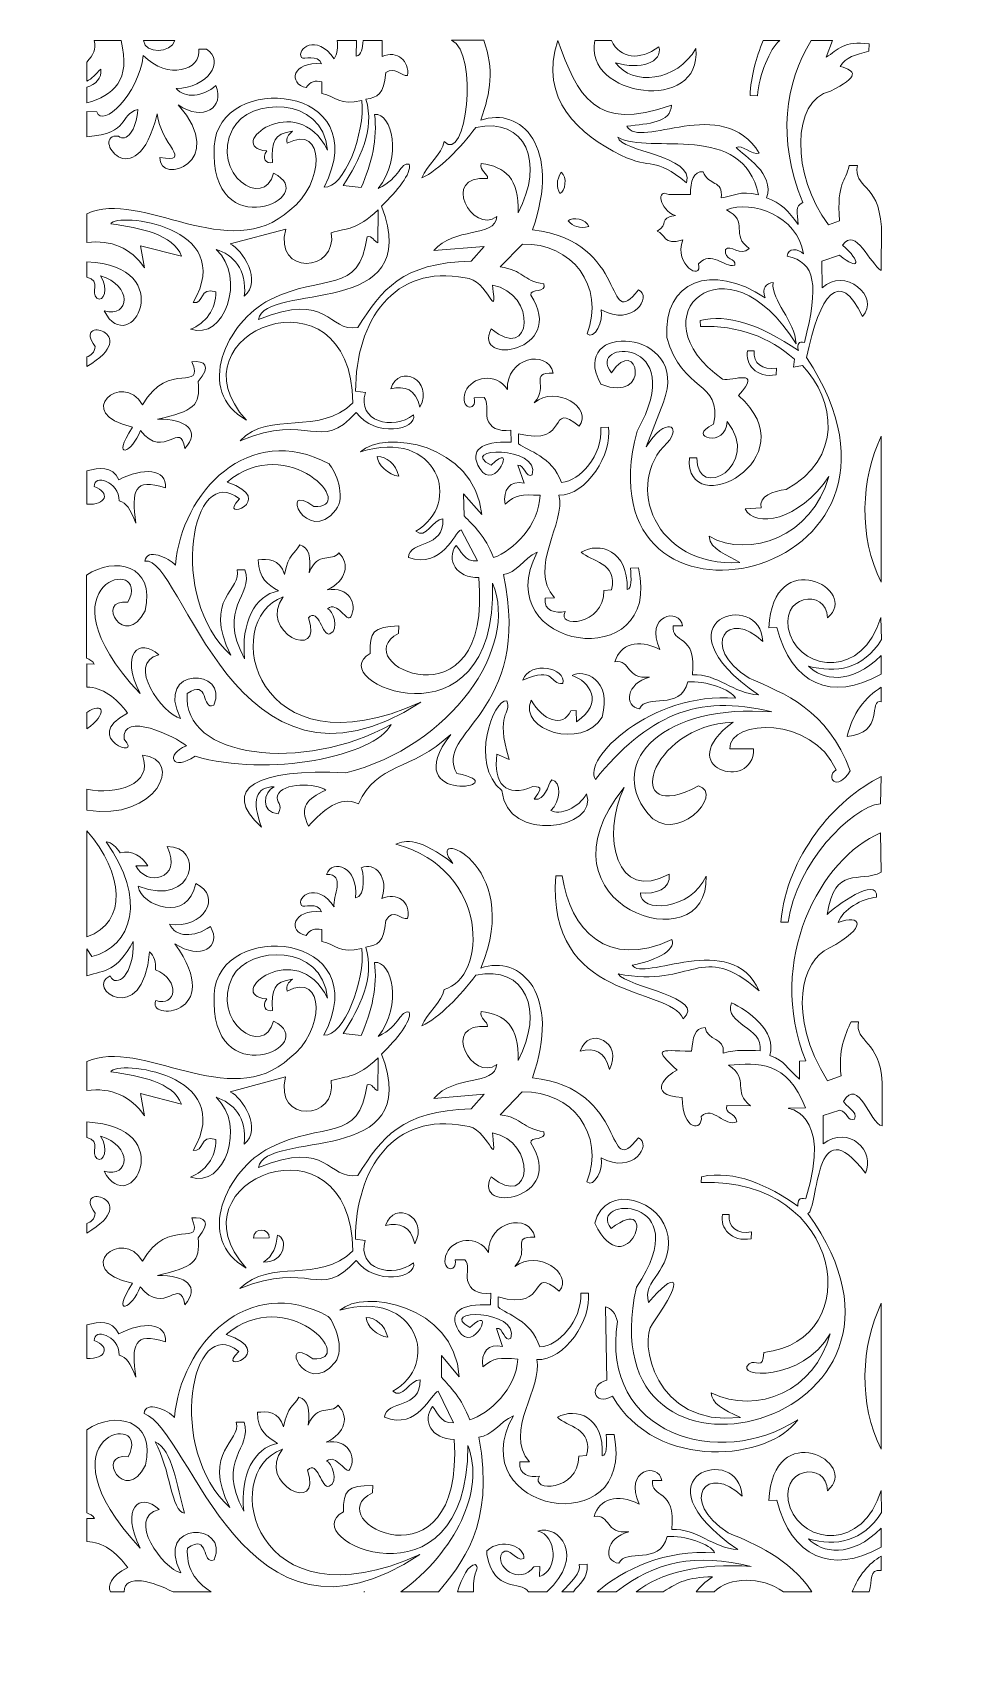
# Model space of a CAD drawing. Header units: centimetres. Extents: x -8.8 to 9.7, y -17.5 to 15.
import ezdxf

# ---------------------------------------------------------------- set-up
doc = ezdxf.new("R2010")
doc.units = ezdxf.units.CM
doc.header["$MEASUREMENT"] = 0
doc.layers.add('layer 1', color=7, linetype='Continuous')

msp = doc.modelspace()

# ---------------------------------------------------------------- linework, layer by layer
at = {"layer": 'layer 1', "color": 250, "lineweight": 9}
for points, knots in [([(-2.37037, 14.53768), (-2.26411, 14.56152), (-2.24647, 14.70013), (-2.23253, 14.85068), (-2.23253, 14.85068), (-2.23253, 14.85068), (-1.85827, 14.85104), (-1.85827, 14.85104), (-1.85827, 14.85104), (-1.85827, 14.85104), (-1.85775, 14.53201), (-1.85775, 14.53201), (-1.85775, 14.53201), (-1.55411, 14.66567), (-1.31305, 14.44444), (-1.35098, 14.15345), (-1.35098, 14.15345), (-1.48144, 14.14157), (-1.60827, 14.3448), (-1.78392, 14.21587), (-1.78392, 14.21587), (-1.82276, 13.76706), (-1.94187, 13.7312), (-2.18009, 13.68378), (-2.18009, 13.68378), (-1.99276, 13.08501), (-2.3084, 12.47126), (-2.63106, 11.97271), (-2.63106, 11.97271), (-2.63106, 11.97271), (-2.27374, 11.93419), (-2.27374, 11.93419), (-2.27374, 11.93419), (-2.06138, 12.40417), (-1.94491, 12.91626), (-2.00819, 13.38331), (-2.00819, 13.38331), (-1.66129, 13.42011), (-1.44866, 12.54091), (-1.93304, 11.91404), (-1.93304, 11.91404), (-1.47937, 12.13559), (-1.51383, 12.43445), (-1.31795, 12.39583), (-1.31795, 12.39583), (-1.27405, 12.20669), (-1.55763, 11.87305), (-1.86666, 11.565), (-1.86666, 11.565), (-0.99676, 9.29094), (-4.17299, 10.07379), (-4.31049, 9.31374), (-4.31049, 9.31374), (-2.89802, 9.89145), (-2.94916, 9.0581), (-2.3411, 9.158), (-2.3411, 9.158), (-1.85676, 9.91076), (-1.48386, 10.43416), (-0.08866, 10.47585), (-0.08866, 10.47585), (-0.08866, 10.47585), (0.16904, 10.76662), (0.16904, 10.76662), (0.16904, 10.76662), (0.16904, 10.76662), (-0.82818, 10.68382), (-0.82818, 10.68382), (-0.82818, 10.68382), (-0.44293, 11.15893), (0.38736, 10.93), (0.41852, 11.35655), (0.41852, 11.35655), (-0.05869, 10.99677), (-0.71902, 12.19152), (0.23593, 12.11282), (0.23593, 12.11282), (0.24604, 12.21795), (0.06645, 12.25665), (0.11137, 12.41201), (0.11137, 12.41201), (0.5865, 12.34127), (0.86472, 12.12624), (0.84191, 11.4334), (0.84191, 11.4334), (1.37133, 12.428), (0.9931, 13.33853), (0.00356, 13.12671), (0.00356, 13.12671), (-0.29824, 12.7286), (-0.73154, 12.27376), (-1.06873, 12.12572), (-1.06873, 12.12572), (-0.97197, 12.37514), (-0.65789, 12.60132), (-0.62808, 12.84436), (-0.62808, 12.84436), (-0.19148, 12.37824), (0.06707, 14.60051), (-0.47907, 14.85885), (-0.47907, 14.85885), (-0.47907, 14.85885), (0.16145, 14.85887), (0.16145, 14.85887), (0.16145, 14.85887), (0.36386, 14.25325), (0.30272, 13.8534), (0.09994, 13.26945), (0.09994, 13.26945), (0.90303, 13.55124), (1.70629, 12.73147), (1.12812, 11.09506), (1.12812, 11.09506), (3.07902, 10.86265), (2.53405, 9.01687), (3.23073, 9.90294), (3.23073, 9.90294), (3.51169, 9.77503), (3.12651, 9.15788), (2.49084, 9.50609), (2.49084, 9.50609), (2.54253, 9.29814), (2.35346, 8.89664), (2.21021, 9.02776), (2.21021, 9.02776), (2.57307, 9.98043), (1.90962, 10.83496), (0.92671, 10.8125), (0.92671, 10.8125), (0.92671, 10.8125), (0.48695, 10.36008), (0.48695, 10.36008), (0.48695, 10.36008), (0.95072, 10.29375), (0.9237, 10.08315), (1.35316, 10.02363), (1.35316, 10.02363), (1.41473, 9.83312), (1.07856, 9.93774), (1.09545, 9.80087), (1.09545, 9.80087), (1.82565, 8.6645), (-0.08156, 8.38228), (0.30799, 9.12773), (0.30799, 9.12773), (1.12939, 8.44378), (1.22513, 9.83821), (0.33168, 9.99809), (0.33168, 9.99809), (0.43856, 9.18714), (0.24661, 10.13119), (-0.21134, 10.14048), (-0.21134, 10.14048), (-1.61584, 10.41767), (-2.38519, 9.29536), (-2.38427, 7.89133), (-2.38427, 7.89133), (-2.38427, 7.89133), (-2.19032, 7.86541), (-2.19032, 7.86541), (-2.19032, 7.86541), (-2.36758, 7.30013), (-1.64155, 7.10038), (-1.23364, 7.42406), (-1.23364, 7.42406), (-1.15724, 7.11802), (-1.99851, 6.96641), (-2.36963, 7.47017), (-2.36963, 7.47017), (-3.1071, 6.65078), (-3.2866, 7.4918), (-4.67829, 6.90983), (-4.67829, 6.90983), (-4.08574, 7.52378), (-3.10747, 6.99488), (-2.43606, 7.6586), (-2.43606, 7.6586), (-2.46864, 10.48803), (-6.14273, 9.05138), (-4.55201, 7.3184), (-4.55201, 7.3184), (-5.58726, 7.89416), (-4.94697, 9.2696), (-4.08408, 9.70671), (-4.08408, 9.70671), (-3.01915, 10.24618), (-2.31212, 9.78274), (-2.15622, 10.95666), (-2.15622, 10.95666), (-2.05522, 10.98711), (-2.01226, 10.85749), (-1.94375, 10.83923), (-1.94375, 10.83923), (-1.94375, 10.83923), (-1.93459, 11.48852), (-1.93459, 11.48852), (-1.93459, 11.48852), (-2.37023, 11.08243), (-2.54569, 11.13414), (-2.86738, 11.03758), (-2.86738, 11.03758), (-2.73768, 10.2433), (-4.01356, 10.1823), (-3.7713, 11.10946), (-3.7713, 11.10946), (-3.7713, 11.10946), (-4.87486, 10.81656), (-4.87486, 10.81656), (-4.87486, 10.81656), (-4.62795, 10.70567), (-4.22859, 10.07607), (-4.59351, 9.77616), (-4.59351, 9.77616), (-4.53178, 10.31468), (-4.82329, 10.60216), (-5.14973, 10.70713), (-5.14973, 10.70713), (-4.54738, 10.13798), (-4.99073, 8.88476), (-5.65888, 9.12462), (-5.65888, 9.12462), (-5.37484, 9.2305), (-5.14472, 9.51859), (-5.15893, 9.86583), (-5.15893, 9.86583), (-5.48554, 9.97181), (-5.39002, 9.61867), (-5.6065, 9.65117), (-5.6065, 9.65117), (-4.72314, 11.18804), (-7.13466, 11.44781), (-7.24387, 11.21319), (-7.24387, 11.21319), (-6.66018, 11.13043), (-6.00576, 11.0076), (-5.83892, 10.57309), (-5.83892, 10.57309), (-5.83892, 10.57309), (-6.6533, 10.77919), (-6.6533, 10.77919), (-6.6533, 10.77919), (-6.6533, 10.77919), (-6.57289, 10.34062), (-6.57289, 10.34062), (-6.57289, 10.34062), (-6.85212, 10.74049), (-7.23669, 10.89939), (-7.71834, 10.84217), (-7.71834, 10.84217), (-7.71834, 10.84217), (-7.71816, 11.41497), (-7.71816, 11.41497), (-7.71816, 11.41497), (-6.64316, 11.9098), (-4.88018, 10.38444), (-3.68919, 11.48725), (-3.68919, 11.48725), (-2.99046, 12.00146), (-2.9766, 13.21587), (-3.74162, 12.81154), (-3.74162, 12.81154), (-3.77297, 12.93142), (-3.71799, 12.97933), (-3.63646, 13.05157), (-3.63646, 13.05157), (-4.00814, 12.99877), (-4.05488, 12.85181), (-4.03451, 12.42813), (-4.03451, 12.42813), (-4.16556, 12.40202), (-4.25373, 12.51272), (-4.14809, 12.66047), (-4.14809, 12.66047), (-5.02266, 12.72789), (-3.55427, 13.91625), (-2.94197, 12.67611), (-2.94197, 12.67611), (-3.03579, 13.76594), (-4.5064, 13.71902), (-4.82387, 13.09755), (-4.82387, 13.09755), (-5.28133, 12.20203), (-4.18928, 11.47857), (-4.01261, 12.21933), (-4.01261, 12.21933), (-3.03001, 11.73078), (-5.29383, 10.74281), (-5.19088, 12.75148), (-5.19088, 12.75148), (-5.11397, 14.25208), (-1.95599, 13.98718), (-3.0103, 11.94158), (-3.0103, 11.94158), (-2.61837, 11.90056), (-2.18927, 13.02018), (-2.25797, 13.65975), (-2.25797, 13.65975), (-2.71116, 13.54964), (-2.76936, 13.73906), (-3.05482, 13.80054), (-3.05482, 13.80054), (-3.05482, 13.80054), (-3.05475, 14.03328), (-3.05475, 14.03328), (-3.05475, 14.03328), (-3.18925, 14.05668), (-3.27866, 14.04868), (-3.36511, 13.91701), (-3.36511, 13.91701), (-3.72692, 13.98944), (-3.65087, 14.44435), (-3.05762, 14.3866), (-3.05762, 14.3866), (-3.13213, 14.59065), (-3.42279, 14.4609), (-3.45675, 14.51341), (-3.45675, 14.51341), (-3.56437, 14.67976), (-3.16635, 15.00403), (-2.80793, 14.48677), (-2.80793, 14.48677), (-2.74873, 14.58528), (-2.72348, 14.72576), (-2.75289, 14.85063), (-2.75289, 14.85063), (-2.75289, 14.85063), (-2.363, 14.85068), (-2.363, 14.85068), (-2.363, 14.85068), (-2.363, 14.85068), (-2.37037, 14.53768), (-2.37037, 14.53768)], [0, 0, 0, 0, 0.01190476, 0.01190476, 0.01190476, 0.01190476, 0.02380952, 0.02380952, 0.02380952, 0.02380952, 0.03571429, 0.03571429, 0.03571429, 0.03571429, 0.04761905, 0.04761905, 0.04761905, 0.04761905, 0.05952381, 0.05952381, 0.05952381, 0.05952381, 0.07142857, 0.07142857, 0.07142857, 0.07142857, 0.08333333, 0.08333333, 0.08333333, 0.08333333, 0.0952381, 0.0952381, 0.0952381, 0.0952381, 0.10714286, 0.10714286, 0.10714286, 0.10714286, 0.11904762, 0.11904762, 0.11904762, 0.11904762, 0.13095238, 0.13095238, 0.13095238, 0.13095238, 0.14285714, 0.14285714, 0.14285714, 0.14285714, 0.1547619, 0.1547619, 0.1547619, 0.1547619, 0.16666667, 0.16666667, 0.16666667, 0.16666667, 0.17857143, 0.17857143, 0.17857143, 0.17857143, 0.19047619, 0.19047619, 0.19047619, 0.19047619, 0.20238095, 0.20238095, 0.20238095, 0.20238095, 0.21428571, 0.21428571, 0.21428571, 0.21428571, 0.22619048, 0.22619048, 0.22619048, 0.22619048, 0.23809524, 0.23809524, 0.23809524, 0.23809524, 0.25, 0.25, 0.25, 0.25, 0.26190476, 0.26190476, 0.26190476, 0.26190476, 0.27380952, 0.27380952, 0.27380952, 0.27380952, 0.28571429, 0.28571429, 0.28571429, 0.28571429, 0.29761905, 0.29761905, 0.29761905, 0.29761905, 0.30952381, 0.30952381, 0.30952381, 0.30952381, 0.32142857, 0.32142857, 0.32142857, 0.32142857, 0.33333333, 0.33333333, 0.33333333, 0.33333333, 0.3452381, 0.3452381, 0.3452381, 0.3452381, 0.35714286, 0.35714286, 0.35714286, 0.35714286, 0.36904762, 0.36904762, 0.36904762, 0.36904762, 0.38095238, 0.38095238, 0.38095238, 0.38095238, 0.39285714, 0.39285714, 0.39285714, 0.39285714, 0.4047619, 0.4047619, 0.4047619, 0.4047619, 0.41666667, 0.41666667, 0.41666667, 0.41666667, 0.42857143, 0.42857143, 0.42857143, 0.42857143, 0.44047619, 0.44047619, 0.44047619, 0.44047619, 0.45238095, 0.45238095, 0.45238095, 0.45238095, 0.46428571, 0.46428571, 0.46428571, 0.46428571, 0.47619048, 0.47619048, 0.47619048, 0.47619048, 0.48809524, 0.48809524, 0.48809524, 0.48809524, 0.5, 0.5, 0.5, 0.5, 0.51190476, 0.51190476, 0.51190476, 0.51190476, 0.52380952, 0.52380952, 0.52380952, 0.52380952, 0.53571429, 0.53571429, 0.53571429, 0.53571429, 0.54761905, 0.54761905, 0.54761905, 0.54761905, 0.55952381, 0.55952381, 0.55952381, 0.55952381, 0.57142857, 0.57142857, 0.57142857, 0.57142857, 0.58333333, 0.58333333, 0.58333333, 0.58333333, 0.5952381, 0.5952381, 0.5952381, 0.5952381, 0.60714286, 0.60714286, 0.60714286, 0.60714286, 0.61904762, 0.61904762, 0.61904762, 0.61904762, 0.63095238, 0.63095238, 0.63095238, 0.63095238, 0.64285714, 0.64285714, 0.64285714, 0.64285714, 0.6547619, 0.6547619, 0.6547619, 0.6547619, 0.66666667, 0.66666667, 0.66666667, 0.66666667, 0.67857143, 0.67857143, 0.67857143, 0.67857143, 0.69047619, 0.69047619, 0.69047619, 0.69047619, 0.70238095, 0.70238095, 0.70238095, 0.70238095, 0.71428571, 0.71428571, 0.71428571, 0.71428571, 0.72619048, 0.72619048, 0.72619048, 0.72619048, 0.73809524, 0.73809524, 0.73809524, 0.73809524, 0.75, 0.75, 0.75, 0.75, 0.76190476, 0.76190476, 0.76190476, 0.76190476, 0.77380952, 0.77380952, 0.77380952, 0.77380952, 0.78571429, 0.78571429, 0.78571429, 0.78571429, 0.79761905, 0.79761905, 0.79761905, 0.79761905, 0.80952381, 0.80952381, 0.80952381, 0.80952381, 0.82142857, 0.82142857, 0.82142857, 0.82142857, 0.83333333, 0.83333333, 0.83333333, 0.83333333, 0.8452381, 0.8452381, 0.8452381, 0.8452381, 0.85714286, 0.85714286, 0.85714286, 0.85714286, 0.86904762, 0.86904762, 0.86904762, 0.86904762, 0.88095238, 0.88095238, 0.88095238, 0.88095238, 0.89285714, 0.89285714, 0.89285714, 0.89285714, 0.9047619, 0.9047619, 0.9047619, 0.9047619, 0.91666667, 0.91666667, 0.91666667, 0.91666667, 0.92857143, 0.92857143, 0.92857143, 0.92857143, 0.94047619, 0.94047619, 0.94047619, 0.94047619, 0.95238095, 0.95238095, 0.95238095, 0.95238095, 0.96428571, 0.96428571, 0.96428571, 0.96428571, 0.97619048, 0.97619048, 0.97619048, 0.97619048, 1, 1, 1, 1]), ([(-7.57694, 14.84966), (-7.57694, 14.84966), (-7.04035, 14.84949), (-7.04035, 14.84949), (-7.04035, 14.84949), (-6.83705, 14.05661), (-7.19368, 13.76422), (-7.71922, 13.61194), (-7.71922, 13.61194), (-7.71922, 13.61194), (-7.71925, 13.92242), (-7.71925, 13.92242), (-7.71925, 13.92242), (-7.54829, 13.97686), (-7.41525, 14.10702), (-7.44455, 14.27997), (-7.44455, 14.27997), (-7.53665, 14.19089), (-7.62337, 14.08623), (-7.71912, 14.04476), (-7.71912, 14.04476), (-7.71912, 14.04476), (-7.71903, 14.42385), (-7.71903, 14.42385), (-7.71903, 14.42385), (-7.59358, 14.57542), (-7.52251, 14.66226), (-7.57694, 14.84966)], [0, 0, 0, 0, 0.125, 0.125, 0.125, 0.125, 0.25, 0.25, 0.25, 0.25, 0.375, 0.375, 0.375, 0.375, 0.5, 0.5, 0.5, 0.5, 0.625, 0.625, 0.625, 0.625, 0.75, 0.75, 0.75, 0.75, 1, 1, 1, 1]), ([(-6.59832, 14.55374), (-6.10764, 14.05687), (-5.44465, 14.25829), (-5.49721, 14.68147), (-5.49721, 14.68147), (-5.49721, 14.68147), (-5.34498, 14.68142), (-5.34498, 14.68142), (-5.34498, 14.68142), (-4.96107, 14.436), (-5.32404, 13.90751), (-5.94434, 13.89772), (-5.94434, 13.89772), (-5.77445, 13.69698), (-5.41317, 13.7322), (-5.15514, 13.95617), (-5.15514, 13.95617), (-4.98082, 13.5276), (-5.40018, 13.22923), (-5.90799, 13.57518), (-5.90799, 13.57518), (-4.8857, 12.42108), (-6.28986, 11.9691), (-6.26789, 12.53084), (-6.26789, 12.53084), (-5.59305, 12.41299), (-6.26699, 12.80226), (-6.32031, 13.39395), (-6.32031, 13.39395), (-6.75005, 11.65975), (-7.67927, 13.00807), (-7.09122, 12.95518), (-7.09122, 12.95518), (-6.93284, 12.8198), (-6.73974, 13.0608), (-6.70608, 13.48187), (-6.70608, 13.48187), (-7.10776, 13.37581), (-6.82464, 13.01074), (-7.71909, 12.94281), (-7.71909, 12.94281), (-7.71909, 12.94281), (-7.7192, 13.4404), (-7.7192, 13.4404), (-7.7192, 13.4404), (-7.7192, 13.4404), (-7.5227, 13.43662), (-7.5227, 13.43662), (-7.5227, 13.43662), (-7.41057, 13.10068), (-6.69841, 13.77283), (-6.59832, 14.55374)], [0, 0, 0, 0, 0.07142857, 0.07142857, 0.07142857, 0.07142857, 0.14285714, 0.14285714, 0.14285714, 0.14285714, 0.21428571, 0.21428571, 0.21428571, 0.21428571, 0.28571429, 0.28571429, 0.28571429, 0.28571429, 0.35714286, 0.35714286, 0.35714286, 0.35714286, 0.42857143, 0.42857143, 0.42857143, 0.42857143, 0.5, 0.5, 0.5, 0.5, 0.57142857, 0.57142857, 0.57142857, 0.57142857, 0.64285714, 0.64285714, 0.64285714, 0.64285714, 0.71428571, 0.71428571, 0.71428571, 0.71428571, 0.78571429, 0.78571429, 0.78571429, 0.78571429, 0.85714286, 0.85714286, 0.85714286, 0.85714286, 1, 1, 1, 1]), ([(-6.5943, 14.84968), (-6.56398, 14.57893), (-6.04671, 14.59609), (-5.97554, 14.84998), (-5.97554, 14.84998), (-5.97554, 14.84998), (-6.5943, 14.84968), (-6.5943, 14.84968)], [0, 0, 0, 0, 0.33333333, 0.33333333, 0.33333333, 0.33333333, 1, 1, 1, 1]), ([(1.62852, 14.85045), (2.02045, 13.76247), (2.37097, 13.00999), (3.88571, 13.5706), (3.88571, 13.5706), (3.87748, 13.21446), (3.43215, 13.20393), (3.00145, 13.15174), (3.00145, 13.15174), (3.26004, 12.66411), (4.89734, 13.80838), (5.63019, 12.6173), (5.63019, 12.6173), (5.48085, 12.56528), (5.28654, 12.79855), (5.17098, 12.72849), (5.17098, 12.72849), (5.32323, 12.55286), (5.94957, 12.22052), (5.77248, 11.72697), (5.77248, 11.72697), (6.05692, 11.63227), (6.20876, 11.46604), (6.40233, 11.20146), (6.40233, 11.20146), (6.38665, 11.44447), (6.33244, 11.55958), (6.49255, 11.63721), (6.49255, 11.63721), (5.97621, 12.9163), (6.1392, 13.99746), (6.65821, 14.85009), (6.65821, 14.85009), (6.65821, 14.85009), (7.08321, 14.84989), (7.08321, 14.84989), (7.08321, 14.84989), (7.08321, 14.84989), (6.95735, 14.51751), (6.95735, 14.51751), (6.95735, 14.51751), (7.19264, 14.67392), (7.30847, 14.84664), (7.80899, 14.78471), (7.80899, 14.78471), (7.80899, 14.78471), (7.80318, 14.63946), (7.80318, 14.63946), (7.80318, 14.63946), (7.54146, 14.57141), (7.3486, 14.51762), (7.2338, 14.33734), (7.2338, 14.33734), (7.55844, 14.25291), (7.62018, 14.13424), (7.04207, 13.84349), (7.04207, 13.84349), (6.26179, 13.68145), (6.26072, 12.17032), (7.00397, 11.19415), (7.00397, 11.19415), (7.00397, 11.19415), (7.2231, 11.27261), (7.2231, 11.27261), (7.2231, 11.27261), (7.16592, 12.06033), (7.34071, 12.03238), (7.41579, 12.36864), (7.41579, 12.36864), (7.41579, 12.36864), (7.57833, 12.37251), (7.57833, 12.37251), (7.57833, 12.37251), (7.48557, 11.91242), (7.99697, 12.05425), (8.05235, 11.15636), (8.05235, 11.15636), (8.05235, 11.15636), (8.05085, 10.2854), (8.05085, 10.2854), (8.05085, 10.2854), (7.83115, 10.40726), (7.53968, 11.17642), (7.28398, 10.78779), (7.28398, 10.78779), (7.66341, 10.4658), (7.61653, 10.26011), (7.22207, 10.59074), (7.22207, 10.59074), (7.22207, 10.59074), (6.87311, 10.47442), (6.87311, 10.47442), (6.87311, 10.47442), (6.87311, 10.47442), (6.88038, 9.94371), (6.88038, 9.94371), (6.88038, 9.94371), (7.31068, 10.37615), (8.04913, 9.75645), (7.67733, 9.37593), (7.67733, 9.37593), (7.21786, 10.34924), (6.82902, 9.81319), (6.56778, 8.56182), (6.56778, 8.56182), (9.51154, 4.09413), (2.00532, 2.51284), (3.20237, 7.09961), (3.20237, 7.09961), (4.27519, 8.99493), (2.16911, 8.92131), (2.69523, 8.25707), (2.69523, 8.25707), (3.21894, 9.05599), (3.50397, 7.62518), (2.48473, 8.03089), (2.48473, 8.03089), (1.78867, 9.28415), (4.30015, 9.16296), (3.72563, 7.67474), (3.72563, 7.67474), (3.72563, 7.67474), (3.38351, 6.78853), (3.38351, 6.78853), (3.38351, 6.78853), (3.76801, 7.40851), (4.10452, 7.20779), (3.80212, 6.86801), (3.80212, 6.86801), (2.94468, 6.06034), (3.5361, 4.39275), (5.24463, 4.49121), (5.24463, 4.49121), (5.01201, 4.63907), (4.65158, 4.74287), (4.63395, 5.01465), (4.63395, 5.01465), (5.435, 4.55893), (6.68289, 5.01759), (7.00881, 6.19722), (7.00881, 6.19722), (6.41913, 5.32022), (5.53656, 5.16995), (5.34641, 5.55803), (5.34641, 5.55803), (5.34641, 5.55803), (5.66535, 5.57636), (5.66535, 5.57636), (5.66535, 5.57636), (5.62107, 5.81618), (5.89737, 5.90704), (6.16007, 5.94341), (6.16007, 5.94341), (7.28757, 6.5504), (7.15023, 7.70973), (6.48468, 8.40393), (6.48468, 8.40393), (6.48468, 8.40393), (6.31017, 8.37069), (6.31017, 8.37069), (6.31017, 8.37069), (6.31017, 8.37069), (6.32679, 8.52858), (6.32679, 8.52858), (6.32679, 8.52858), (5.8305, 8.96702), (5.21157, 9.203), (4.45955, 9.17487), (4.45955, 9.17487), (4.45955, 9.17487), (4.45471, 9.29587), (4.45471, 9.29587), (4.45471, 9.29587), (4.98522, 9.43118), (5.63908, 9.22247), (6.40523, 8.70055), (6.40523, 8.70055), (6.37577, 8.82914), (6.41239, 8.89391), (6.52623, 8.86027), (6.52623, 8.86027), (6.81571, 9.99438), (6.74845, 10.45838), (6.1854, 10.56981), (6.1854, 10.56981), (6.1931, 10.7485), (6.40654, 10.72092), (6.50892, 10.61856), (6.50892, 10.61856), (6.38674, 11.37524), (5.49014, 11.69334), (4.9779, 11.49066), (4.9779, 11.49066), (5.43674, 11.26781), (5.04715, 10.98159), (5.43123, 10.72608), (5.43123, 10.72608), (5.25116, 10.54332), (5.05356, 10.82202), (4.95852, 10.70577), (4.95852, 10.70577), (4.92794, 10.48196), (5.17583, 10.53661), (5.1422, 10.39235), (5.1422, 10.39235), (4.92438, 10.33489), (4.68209, 10.70277), (4.4245, 10.42193), (4.4245, 10.42193), (4.50634, 10.06743), (3.92716, 10.3915), (4.11125, 10.89276), (4.11125, 10.89276), (3.71278, 10.77284), (3.77087, 11.01728), (3.60399, 11.07001), (3.60399, 11.07001), (3.84475, 11.19939), (3.61668, 11.33449), (3.96805, 11.37606), (3.96805, 11.37606), (3.63546, 11.49318), (3.58331, 11.93128), (3.8312, 11.79245), (3.8312, 11.79245), (3.8312, 11.79245), (4.2655, 11.79376), (4.2655, 11.79376), (4.2655, 11.79376), (4.2625, 12.06147), (4.31844, 12.25835), (4.518, 12.24826), (4.518, 12.24826), (4.61285, 11.95885), (4.92119, 12.09326), (4.8715, 11.72811), (4.8715, 11.72811), (5.099, 11.7519), (5.24131, 11.88626), (5.61385, 11.78871), (5.61385, 11.78871), (5.30113, 13.26338), (3.46472, 12.57515), (2.81997, 12.93011), (2.81997, 12.93011), (2.87492, 12.64836), (4.3555, 12.5666), (4.18281, 12.02709), (4.18281, 12.02709), (3.54283, 12.56933), (3.50042, 12.27325), (2.88404, 12.57509), (2.88404, 12.57509), (2.07134, 12.97307), (1.23456, 13.6915), (1.62852, 14.85045)], [0, 0, 0, 0, 0.01538462, 0.01538462, 0.01538462, 0.01538462, 0.03076923, 0.03076923, 0.03076923, 0.03076923, 0.04615385, 0.04615385, 0.04615385, 0.04615385, 0.06153846, 0.06153846, 0.06153846, 0.06153846, 0.07692308, 0.07692308, 0.07692308, 0.07692308, 0.09230769, 0.09230769, 0.09230769, 0.09230769, 0.10769231, 0.10769231, 0.10769231, 0.10769231, 0.12307692, 0.12307692, 0.12307692, 0.12307692, 0.13846154, 0.13846154, 0.13846154, 0.13846154, 0.15384615, 0.15384615, 0.15384615, 0.15384615, 0.16923077, 0.16923077, 0.16923077, 0.16923077, 0.18461538, 0.18461538, 0.18461538, 0.18461538, 0.2, 0.2, 0.2, 0.2, 0.21538462, 0.21538462, 0.21538462, 0.21538462, 0.23076923, 0.23076923, 0.23076923, 0.23076923, 0.24615385, 0.24615385, 0.24615385, 0.24615385, 0.26153846, 0.26153846, 0.26153846, 0.26153846, 0.27692308, 0.27692308, 0.27692308, 0.27692308, 0.29230769, 0.29230769, 0.29230769, 0.29230769, 0.30769231, 0.30769231, 0.30769231, 0.30769231, 0.32307692, 0.32307692, 0.32307692, 0.32307692, 0.33846154, 0.33846154, 0.33846154, 0.33846154, 0.35384615, 0.35384615, 0.35384615, 0.35384615, 0.36923077, 0.36923077, 0.36923077, 0.36923077, 0.38461538, 0.38461538, 0.38461538, 0.38461538, 0.4, 0.4, 0.4, 0.4, 0.41538462, 0.41538462, 0.41538462, 0.41538462, 0.43076923, 0.43076923, 0.43076923, 0.43076923, 0.44615385, 0.44615385, 0.44615385, 0.44615385, 0.46153846, 0.46153846, 0.46153846, 0.46153846, 0.47692308, 0.47692308, 0.47692308, 0.47692308, 0.49230769, 0.49230769, 0.49230769, 0.49230769, 0.50769231, 0.50769231, 0.50769231, 0.50769231, 0.52307692, 0.52307692, 0.52307692, 0.52307692, 0.53846154, 0.53846154, 0.53846154, 0.53846154, 0.55384615, 0.55384615, 0.55384615, 0.55384615, 0.56923077, 0.56923077, 0.56923077, 0.56923077, 0.58461538, 0.58461538, 0.58461538, 0.58461538, 0.6, 0.6, 0.6, 0.6, 0.61538462, 0.61538462, 0.61538462, 0.61538462, 0.63076923, 0.63076923, 0.63076923, 0.63076923, 0.64615385, 0.64615385, 0.64615385, 0.64615385, 0.66153846, 0.66153846, 0.66153846, 0.66153846, 0.67692308, 0.67692308, 0.67692308, 0.67692308, 0.69230769, 0.69230769, 0.69230769, 0.69230769, 0.70769231, 0.70769231, 0.70769231, 0.70769231, 0.72307692, 0.72307692, 0.72307692, 0.72307692, 0.73846154, 0.73846154, 0.73846154, 0.73846154, 0.75384615, 0.75384615, 0.75384615, 0.75384615, 0.76923077, 0.76923077, 0.76923077, 0.76923077, 0.78461538, 0.78461538, 0.78461538, 0.78461538, 0.8, 0.8, 0.8, 0.8, 0.81538462, 0.81538462, 0.81538462, 0.81538462, 0.83076923, 0.83076923, 0.83076923, 0.83076923, 0.84615385, 0.84615385, 0.84615385, 0.84615385, 0.86153846, 0.86153846, 0.86153846, 0.86153846, 0.87692308, 0.87692308, 0.87692308, 0.87692308, 0.89230769, 0.89230769, 0.89230769, 0.89230769, 0.90769231, 0.90769231, 0.90769231, 0.90769231, 0.92307692, 0.92307692, 0.92307692, 0.92307692, 0.93846154, 0.93846154, 0.93846154, 0.93846154, 0.95384615, 0.95384615, 0.95384615, 0.95384615, 0.96923077, 0.96923077, 0.96923077, 0.96923077, 1, 1, 1, 1]), ([(2.3635, 14.85002), (2.3635, 14.85002), (2.69431, 14.84999), (2.69431, 14.84999), (2.69431, 14.84999), (2.87176, 14.48552), (3.24299, 14.44586), (3.63676, 14.72615), (3.63676, 14.72615), (3.72038, 14.41463), (3.26137, 14.2605), (2.77726, 14.4104), (2.77726, 14.4104), (3.1056, 13.93964), (3.9976, 14.03243), (4.36958, 14.69334), (4.36958, 14.69334), (4.50125, 13.38904), (2.13082, 13.73173), (2.3635, 14.85002)], [0, 0, 0, 0, 0.16666667, 0.16666667, 0.16666667, 0.16666667, 0.33333333, 0.33333333, 0.33333333, 0.33333333, 0.5, 0.5, 0.5, 0.5, 0.66666667, 0.66666667, 0.66666667, 0.66666667, 1, 1, 1, 1]), ([(5.70916, 14.85016), (5.70916, 14.85016), (6.03624, 14.85055), (6.03624, 14.85055), (6.03624, 14.85055), (5.84098, 14.69483), (5.62051, 14.15587), (5.59646, 13.75475), (5.59646, 13.75475), (5.59646, 13.75475), (5.44604, 13.75763), (5.44604, 13.75763), (5.44604, 13.75763), (5.46477, 14.13812), (5.56411, 14.50774), (5.70916, 14.85016)], [0, 0, 0, 0, 0.2, 0.2, 0.2, 0.2, 0.4, 0.4, 0.4, 0.4, 0.6, 0.6, 0.6, 0.6, 1, 1, 1, 1]), ([(1.6706, 11.81437), (1.78323, 11.85414), (1.82116, 12.14455), (1.69851, 12.23789), (1.69851, 12.23789), (1.59543, 12.07469), (1.60384, 11.94547), (1.6706, 11.81437)], [0, 0, 0, 0, 0.33333333, 0.33333333, 0.33333333, 0.33333333, 1, 1, 1, 1]), ([(1.83714, 11.26976), (1.91113, 11.36353), (2.19824, 11.30573), (2.24702, 11.15952), (2.24702, 11.15952), (2.05928, 11.11461), (1.93968, 11.16427), (1.83714, 11.26976)], [0, 0, 0, 0, 0.33333333, 0.33333333, 0.33333333, 0.33333333, 1, 1, 1, 1]), ([(6.36057, 8.8317), (6.33745, 9.29671), (5.86742, 9.67918), (5.9024, 10.04859), (5.9024, 10.04859), (5.77535, 10.04048), (5.66335, 9.93115), (5.74731, 9.74639), (5.74731, 9.74639), (4.68091, 10.45272), (3.71529, 10.07871), (3.79639, 8.95837), (3.79639, 8.95837), (4.08208, 7.87365), (4.90681, 8.10293), (4.72354, 7.2357), (4.72354, 7.2357), (4.13674, 6.98006), (4.98999, 6.75211), (4.98944, 7.29434), (4.98944, 7.29434), (5.6942, 6.42887), (4.3793, 5.68391), (4.39009, 6.5693), (4.39009, 6.5693), (4.39009, 6.5693), (4.24111, 6.57155), (4.24111, 6.57155), (4.24111, 6.57155), (4.15628, 5.26246), (6.65801, 6.54649), (5.21685, 7.80497), (5.21685, 7.80497), (5.70965, 8.366), (5.09763, 8.08552), (4.90162, 8.12895), (4.90162, 8.12895), (3.12, 9.37973), (4.98436, 11.06814), (6.36057, 8.8317)], [0, 0, 0, 0, 0.09090909, 0.09090909, 0.09090909, 0.09090909, 0.18181818, 0.18181818, 0.18181818, 0.18181818, 0.27272727, 0.27272727, 0.27272727, 0.27272727, 0.36363636, 0.36363636, 0.36363636, 0.36363636, 0.45454545, 0.45454545, 0.45454545, 0.45454545, 0.54545455, 0.54545455, 0.54545455, 0.54545455, 0.63636364, 0.63636364, 0.63636364, 0.63636364, 0.72727273, 0.72727273, 0.72727273, 0.72727273, 0.81818182, 0.81818182, 0.81818182, 0.81818182, 1, 1, 1, 1]), ([(-7.71921, 10.46194), (-5.85884, 10.3734), (-6.85161, 8.49575), (-7.37592, 9.48414), (-7.37592, 9.48414), (-6.85729, 9.34412), (-6.81379, 10.00244), (-7.44831, 10.18113), (-7.44831, 10.18113), (-7.27403, 9.92659), (-7.3909, 9.64287), (-7.52191, 9.73929), (-7.52191, 9.73929), (-7.65645, 9.8383), (-7.42007, 10.08373), (-7.71921, 10.15467), (-7.71921, 10.15467), (-7.71921, 10.15467), (-7.71921, 10.46194), (-7.71921, 10.46194)], [0, 0, 0, 0, 0.16666667, 0.16666667, 0.16666667, 0.16666667, 0.33333333, 0.33333333, 0.33333333, 0.33333333, 0.5, 0.5, 0.5, 0.5, 0.66666667, 0.66666667, 0.66666667, 0.66666667, 1, 1, 1, 1]), ([(-7.71911, 8.57332), (-7.71911, 8.57332), (-7.71917, 8.38324), (-7.71917, 8.38324), (-7.71917, 8.38324), (-6.5556, 9.05816), (-8.03929, 9.40708), (-7.55196, 8.78095), (-7.55196, 8.78095), (-7.56282, 8.66221), (-7.6405, 8.59774), (-7.71911, 8.57332)], [0, 0, 0, 0, 0.25, 0.25, 0.25, 0.25, 0.5, 0.5, 0.5, 0.5, 1, 1, 1, 1]), ([(-5.63261, 8.4773), (-5.37644, 8.50323), (-5.24231, 8.39557), (-5.50914, 8.08468), (-5.50914, 8.08468), (-5.45864, 7.59586), (-5.59983, 7.5051), (-6.31634, 7.33609), (-6.31634, 7.33609), (-5.73566, 7.34509), (-5.46013, 7.10424), (-5.77126, 6.75435), (-5.77126, 6.75435), (-5.87047, 7.34468), (-6.16614, 6.50617), (-6.65686, 7.11066), (-6.65686, 7.11066), (-6.80412, 6.68401), (-7.25851, 6.48659), (-6.80998, 7.18198), (-6.80998, 7.18198), (-8.02947, 7.43719), (-7.01089, 8.3144), (-6.61295, 7.62047), (-6.61295, 7.62047), (-6.09306, 8.53201), (-5.38365, 7.84486), (-5.63261, 8.4773)], [0, 0, 0, 0, 0.125, 0.125, 0.125, 0.125, 0.25, 0.25, 0.25, 0.25, 0.375, 0.375, 0.375, 0.375, 0.5, 0.5, 0.5, 0.5, 0.625, 0.625, 0.625, 0.625, 0.75, 0.75, 0.75, 0.75, 1, 1, 1, 1]), ([(0.69925, 7.1168), (0.43401, 7.09119), (0.2932, 7.16203), (0.22628, 7.35271), (0.22628, 7.35271), (0.20705, 7.51009), (0.25159, 7.68059), (0.16694, 7.76553), (0.16694, 7.76553), (0.16694, 7.76553), (-0.02752, 7.7597), (-0.02752, 7.7597), (-0.02752, 7.7597), (0.03114, 7.4752), (-0.33431, 7.53329), (-0.19989, 7.88633), (-0.19989, 7.88633), (-0.0814, 8.17631), (0.39917, 8.27878), (0.6289, 7.92532), (0.6289, 7.92532), (0.60069, 8.55129), (1.41427, 8.74621), (1.53981, 8.25374), (1.53981, 8.25374), (1.03524, 8.25163), (1.47431, 8.01524), (1.16215, 7.66091), (1.16215, 7.66091), (1.58981, 8.02653), (2.33709, 7.55963), (2.05585, 7.19671), (2.05585, 7.19671), (1.40653, 7.73131), (1.90204, 6.78301), (0.84924, 7.04833), (0.84924, 7.04833), (0.84924, 7.04833), (0.85219, 6.84825), (0.85219, 6.84825), (0.85219, 6.84825), (1.03906, 6.69556), (1.50639, 6.61716), (1.70419, 6.08133), (1.70419, 6.08133), (2.07748, 6.11037), (2.51606, 6.61557), (2.48509, 7.1702), (2.48509, 7.1702), (2.48509, 7.1702), (2.63442, 7.17695), (2.63442, 7.17695), (2.63442, 7.17695), (2.7204, 6.66067), (2.20549, 5.81374), (1.64954, 5.82894), (1.64954, 5.82894), (1.80316, 5.29077), (1.02304, 4.3815), (1.5674, 3.7954), (1.5674, 3.7954), (1.5674, 3.7954), (1.3776, 3.789), (1.3776, 3.789), (1.3776, 3.789), (1.34188, 3.5239), (1.59102, 3.48462), (1.77575, 3.52016), (1.77575, 3.52016), (1.58514, 3.19544), (2.55201, 3.22882), (2.54398, 3.9352), (2.54398, 3.9352), (2.54398, 3.9352), (2.69836, 3.95435), (2.69836, 3.95435), (2.69836, 3.95435), (2.81802, 4.50936), (2.28316, 4.50918), (2.09491, 4.70133), (2.09491, 4.70133), (2.45554, 4.90192), (3.0286, 4.74993), (3.00813, 3.95879), (3.00813, 3.95879), (3.10163, 3.97034), (3.08659, 4.17328), (3.0745, 4.38375), (3.0745, 4.38375), (3.0745, 4.38375), (3.22888, 4.38771), (3.22888, 4.38771), (3.22888, 4.38771), (3.7436, 2.22356), (0.20975, 2.75455), (1.22029, 4.70105), (1.22029, 4.70105), (0.94645, 4.5678), (0.80729, 4.27951), (0.5493, 4.25668), (0.5493, 4.25668), (1.14975, 1.49028), (-0.84804, 1.142), (-0.37606, 0.30988), (-0.37606, 0.30988), (0.88839, 0.06359), (-1.60289, -0.35908), (-0.49595, 1.08364), (-0.49595, 1.08364), (-1.28478, 0.34602), (-1.96006, 0.52151), (-2.32528, -0.29136), (-2.32528, -0.29136), (-2.72147, -0.13155), (-2.99866, -0.40464), (-3.322, -0.73533), (-3.322, -0.73533), (-3.49947, -0.34737), (-3.35896, -0.19572), (-2.9753, -0.02378), (-2.9753, -0.02378), (-3.16296, 0.12535), (-3.8413, 0.12899), (-3.93161, -0.12594), (-3.93161, -0.12594), (-3.97456, -0.26158), (-3.81105, -0.30385), (-3.92213, -0.49386), (-3.92213, -0.49386), (-4.27819, -0.47296), (-4.21509, -0.05105), (-4.00167, 0.04307), (-4.00167, 0.04307), (-4.35052, 0.0508), (-4.45822, -0.23072), (-4.25049, -0.75854), (-4.25049, -0.75854), (-5.09474, -0.00028), (-4.33055, 0.42072), (-2.57997, 0.31994), (-2.57997, 0.31994), (-0.48908, 0.84116), (0.86672, 2.81309), (0.33658, 4.0825), (0.33658, 4.0825), (0.43114, 0.64752), (-3.09095, 2.14141), (-2.09297, 2.69108), (-2.09297, 2.69108), (-2.10905, 3.12304), (-2.03426, 3.2115), (-1.52776, 3.23526), (-1.52776, 3.23526), (-1.52776, 3.23526), (-1.52976, 3.08655), (-1.52976, 3.08655), (-1.52976, 3.08655), (-2.64181, 2.50805), (0.34342, 1.10442), (0.06154, 4.19382), (0.06154, 4.19382), (-0.38377, 4.18291), (-0.59556, 4.54851), (-0.39069, 4.83277), (-0.39069, 4.83277), (-0.3041, 4.75105), (-0.21936, 4.4936), (0.03424, 4.52626), (0.03424, 4.52626), (0.03424, 4.52626), (-0.28849, 5.14179), (-0.28849, 5.14179), (-0.28849, 5.14179), (-0.42465, 5.10072), (-0.66225, 4.35135), (-1.33558, 4.59322), (-1.33558, 4.59322), (-1.31951, 4.94069), (-0.60952, 4.76403), (-0.65293, 5.35801), (-0.65293, 5.35801), (-0.85217, 5.36164), (-0.99363, 4.93372), (-1.18845, 5.11711), (-1.18845, 5.11711), (-0.24148, 5.65814), (-0.75595, 7.18066), (-2.28547, 6.68705), (-2.28547, 6.68705), (-1.83088, 7.13145), (-0.02466, 6.8689), (0.12462, 5.44304), (0.12462, 5.44304), (0.12462, 5.44304), (-0.24204, 5.85529), (-0.24204, 5.85529), (-0.24204, 5.85529), (-0.24204, 5.85529), (-0.22806, 5.41986), (-0.22806, 5.41986), (-0.22806, 5.41986), (-0.04269, 5.22465), (0.18531, 5.02504), (0.35612, 4.59039), (0.35612, 4.59039), (0.74347, 4.72449), (1.25693, 5.23562), (1.27714, 5.82678), (1.27714, 5.82678), (0.89856, 5.84379), (0.80619, 5.84355), (0.58391, 5.65379), (0.58391, 5.65379), (0.53101, 5.93004), (0.6858, 6.13665), (0.96021, 6.06701), (0.96021, 6.06701), (0.96021, 6.06701), (0.83615, 6.42344), (0.83615, 6.42344), (0.83615, 6.42344), (0.96305, 6.45629), (1.00142, 6.1455), (1.12083, 6.23434), (1.12083, 6.23434), (1.28563, 6.82447), (-0.39038, 6.77308), (0.30585, 6.42635), (0.30585, 6.42635), (0.82911, 6.95178), (0.39658, 5.86427), (0.08034, 6.3572), (0.08034, 6.3572), (-0.13969, 6.72381), (0.10731, 6.90088), (0.70144, 6.88366), (0.70144, 6.88366), (0.70144, 6.88366), (0.69925, 7.1168), (0.69925, 7.1168)], [0, 0, 0, 0, 0.01639344, 0.01639344, 0.01639344, 0.01639344, 0.03278689, 0.03278689, 0.03278689, 0.03278689, 0.04918033, 0.04918033, 0.04918033, 0.04918033, 0.06557377, 0.06557377, 0.06557377, 0.06557377, 0.08196721, 0.08196721, 0.08196721, 0.08196721, 0.09836066, 0.09836066, 0.09836066, 0.09836066, 0.1147541, 0.1147541, 0.1147541, 0.1147541, 0.13114754, 0.13114754, 0.13114754, 0.13114754, 0.14754098, 0.14754098, 0.14754098, 0.14754098, 0.16393443, 0.16393443, 0.16393443, 0.16393443, 0.18032787, 0.18032787, 0.18032787, 0.18032787, 0.19672131, 0.19672131, 0.19672131, 0.19672131, 0.21311475, 0.21311475, 0.21311475, 0.21311475, 0.2295082, 0.2295082, 0.2295082, 0.2295082, 0.24590164, 0.24590164, 0.24590164, 0.24590164, 0.26229508, 0.26229508, 0.26229508, 0.26229508, 0.27868852, 0.27868852, 0.27868852, 0.27868852, 0.29508197, 0.29508197, 0.29508197, 0.29508197, 0.31147541, 0.31147541, 0.31147541, 0.31147541, 0.32786885, 0.32786885, 0.32786885, 0.32786885, 0.3442623, 0.3442623, 0.3442623, 0.3442623, 0.36065574, 0.36065574, 0.36065574, 0.36065574, 0.37704918, 0.37704918, 0.37704918, 0.37704918, 0.39344262, 0.39344262, 0.39344262, 0.39344262, 0.40983607, 0.40983607, 0.40983607, 0.40983607, 0.42622951, 0.42622951, 0.42622951, 0.42622951, 0.44262295, 0.44262295, 0.44262295, 0.44262295, 0.45901639, 0.45901639, 0.45901639, 0.45901639, 0.47540984, 0.47540984, 0.47540984, 0.47540984, 0.49180328, 0.49180328, 0.49180328, 0.49180328, 0.50819672, 0.50819672, 0.50819672, 0.50819672, 0.52459016, 0.52459016, 0.52459016, 0.52459016, 0.54098361, 0.54098361, 0.54098361, 0.54098361, 0.55737705, 0.55737705, 0.55737705, 0.55737705, 0.57377049, 0.57377049, 0.57377049, 0.57377049, 0.59016393, 0.59016393, 0.59016393, 0.59016393, 0.60655738, 0.60655738, 0.60655738, 0.60655738, 0.62295082, 0.62295082, 0.62295082, 0.62295082, 0.63934426, 0.63934426, 0.63934426, 0.63934426, 0.6557377, 0.6557377, 0.6557377, 0.6557377, 0.67213115, 0.67213115, 0.67213115, 0.67213115, 0.68852459, 0.68852459, 0.68852459, 0.68852459, 0.70491803, 0.70491803, 0.70491803, 0.70491803, 0.72131148, 0.72131148, 0.72131148, 0.72131148, 0.73770492, 0.73770492, 0.73770492, 0.73770492, 0.75409836, 0.75409836, 0.75409836, 0.75409836, 0.7704918, 0.7704918, 0.7704918, 0.7704918, 0.78688525, 0.78688525, 0.78688525, 0.78688525, 0.80327869, 0.80327869, 0.80327869, 0.80327869, 0.81967213, 0.81967213, 0.81967213, 0.81967213, 0.83606557, 0.83606557, 0.83606557, 0.83606557, 0.85245902, 0.85245902, 0.85245902, 0.85245902, 0.86885246, 0.86885246, 0.86885246, 0.86885246, 0.8852459, 0.8852459, 0.8852459, 0.8852459, 0.90163934, 0.90163934, 0.90163934, 0.90163934, 0.91803279, 0.91803279, 0.91803279, 0.91803279, 0.93442623, 0.93442623, 0.93442623, 0.93442623, 0.95081967, 0.95081967, 0.95081967, 0.95081967, 0.96721311, 0.96721311, 0.96721311, 0.96721311, 1, 1, 1, 1]), ([(-1.68747, 7.93777), (-1.51782, 8.45916), (-0.82397, 8.10969), (-1.10618, 7.57652), (-1.10618, 7.57652), (-1.19018, 7.927), (-1.40884, 8.01224), (-1.68747, 7.93777)], [0, 0, 0, 0, 0.33333333, 0.33333333, 0.33333333, 0.33333333, 1, 1, 1, 1]), ([(5.39615, 8.69684), (5.39615, 8.69684), (5.52701, 8.6968), (5.52701, 8.6968), (5.52701, 8.6968), (5.50305, 8.44489), (5.68862, 8.3063), (5.97037, 8.35208), (5.97037, 8.35208), (5.97037, 8.35208), (5.96306, 8.21685), (5.96306, 8.21685), (5.96306, 8.21685), (5.56942, 8.14711), (5.34012, 8.43674), (5.39615, 8.69684)], [0, 0, 0, 0, 0.2, 0.2, 0.2, 0.2, 0.4, 0.4, 0.4, 0.4, 0.6, 0.6, 0.6, 0.6, 1, 1, 1, 1]), ([(-3.7944, 4.25549), (-3.71128, 4.68619), (-3.59522, 4.64834), (-3.49389, 4.84648), (-3.49389, 4.84648), (-3.30365, 4.77999), (-3.26849, 4.60869), (-3.30631, 4.29151), (-3.30631, 4.29151), (-3.12567, 4.73518), (-2.85934, 4.49461), (-2.71473, 4.68342), (-2.71473, 4.68342), (-2.49318, 4.46889), (-2.56251, 4.13468), (-2.94755, 3.95081), (-2.94755, 3.95081), (-2.51297, 4.02782), (-2.34501, 3.6583), (-2.47935, 3.41868), (-2.47935, 3.41868), (-2.55569, 3.28251), (-2.74446, 3.74714), (-2.94103, 3.57365), (-2.94103, 3.57365), (-2.84742, 3.56617), (-2.68748, 3.15977), (-2.89303, 3.07758), (-2.89303, 3.07758), (-3.0461, 3.01638), (-3.11329, 3.61057), (-3.32144, 3.39599), (-3.32144, 3.39599), (-2.99938, 2.489), (-4.34977, 3.13177), (-3.81869, 3.81379), (-3.81869, 3.81379), (-5.10348, 3.35299), (-4.38175, 0.22222), (-1.08961, 1.7234), (-1.08961, 1.7234), (-4.78085, -0.67665), (-5.83615, 4.67675), (-6.56611, 4.52102), (-6.56611, 4.52102), (-6.53908, 4.79305), (-6.08806, 4.58308), (-5.96109, 4.44344), (-5.96109, 4.44344), (-5.83907, 5.87716), (-4.50784, 7.31559), (-2.90951, 6.44845), (-2.90951, 6.44845), (-2.78886, 6.3287), (-2.56719, 5.79729), (-2.77411, 5.53752), (-2.77411, 5.53752), (-3.36528, 4.79536), (-3.92659, 6.13832), (-3.21418, 5.60528), (-3.21418, 5.60528), (-2.31069, 5.55591), (-3.72337, 7.1118), (-4.93239, 6.0903), (-4.93239, 6.0903), (-3.87951, 5.72605), (-5.17379, 5.26887), (-4.68701, 5.75431), (-4.68701, 5.75431), (-5.62721, 6.52038), (-6.13406, 3.80565), (-4.86058, 2.65409), (-4.86058, 2.65409), (-5.43171, 3.79096), (-4.62018, 3.95298), (-4.73761, 4.35148), (-4.73761, 4.35148), (-4.73761, 4.35148), (-4.58023, 4.34977), (-4.58023, 4.34977), (-4.58023, 4.34977), (-4.40006, 3.81936), (-5.14556, 3.61873), (-4.58685, 2.58251), (-4.58685, 2.58251), (-4.66055, 3.28403), (-4.38926, 3.84553), (-3.91522, 3.92855), (-3.91522, 3.92855), (-4.12356, 4.06275), (-4.30849, 4.16669), (-4.3161, 4.54481), (-4.3161, 4.54481), (-4.13533, 4.56469), (-3.88614, 4.57081), (-3.7944, 4.25549)], [0, 0, 0, 0, 0.04, 0.04, 0.04, 0.04, 0.08, 0.08, 0.08, 0.08, 0.12, 0.12, 0.12, 0.12, 0.16, 0.16, 0.16, 0.16, 0.2, 0.2, 0.2, 0.2, 0.24, 0.24, 0.24, 0.24, 0.28, 0.28, 0.28, 0.28, 0.32, 0.32, 0.32, 0.32, 0.36, 0.36, 0.36, 0.36, 0.4, 0.4, 0.4, 0.4, 0.44, 0.44, 0.44, 0.44, 0.48, 0.48, 0.48, 0.48, 0.52, 0.52, 0.52, 0.52, 0.56, 0.56, 0.56, 0.56, 0.6, 0.6, 0.6, 0.6, 0.64, 0.64, 0.64, 0.64, 0.68, 0.68, 0.68, 0.68, 0.72, 0.72, 0.72, 0.72, 0.76, 0.76, 0.76, 0.76, 0.8, 0.8, 0.8, 0.8, 0.84, 0.84, 0.84, 0.84, 0.88, 0.88, 0.88, 0.88, 0.92, 0.92, 0.92, 0.92, 1, 1, 1, 1]), ([(8.05066, 6.9994), (7.65111, 6.17197), (7.58745, 4.99624), (8.05069, 4.1055), (8.05069, 4.1055), (8.05069, 4.1055), (8.05066, 6.9994), (8.05066, 6.9994)], [0, 0, 0, 0, 0.33333333, 0.33333333, 0.33333333, 0.33333333, 1, 1, 1, 1]), ([(-1.95382, 6.59857), (-1.76857, 6.59529), (-1.5915, 6.45826), (-1.52688, 6.20862), (-1.52688, 6.20862), (-1.72693, 6.22421), (-1.95895, 6.43871), (-1.95382, 6.59857)], [0, 0, 0, 0, 0.33333333, 0.33333333, 0.33333333, 0.33333333, 1, 1, 1, 1]), ([(-7.71925, 6.31287), (-7.71925, 6.31287), (-7.71922, 5.64824), (-7.71922, 5.64824), (-7.71922, 5.64824), (-7.33161, 5.63446), (-7.24695, 5.87837), (-7.57146, 6.0012), (-7.57146, 6.0012), (-7.59016, 6.25678), (-7.08123, 6.10905), (-7.07483, 5.71481), (-7.07483, 5.71481), (-6.92249, 5.66956), (-6.86553, 5.57286), (-6.7467, 5.27338), (-6.7467, 5.27338), (-6.83284, 5.91648), (-6.79049, 6.18451), (-6.1584, 5.97379), (-6.1584, 5.97379), (-6.12265, 6.36209), (-6.61224, 6.38183), (-7.08364, 6.135), (-7.08364, 6.135), (-7.2196, 6.4244), (-7.47614, 6.37433), (-7.71925, 6.31287)], [0, 0, 0, 0, 0.125, 0.125, 0.125, 0.125, 0.25, 0.25, 0.25, 0.25, 0.375, 0.375, 0.375, 0.375, 0.5, 0.5, 0.5, 0.5, 0.625, 0.625, 0.625, 0.625, 0.75, 0.75, 0.75, 0.75, 1, 1, 1, 1]), ([(-7.72436, 4.24171), (-7.17975, 4.61593), (-6.34641, 4.45839), (-6.56207, 3.53611), (-6.56207, 3.53611), (-6.95701, 2.7339), (-7.57424, 3.78899), (-6.90302, 3.70671), (-6.90302, 3.70671), (-6.40138, 4.65251), (-8.79236, 4.16178), (-6.66333, 1.89314), (-6.66333, 1.89314), (-7.06494, 2.68132), (-6.6818, 3.02027), (-6.29109, 2.66027), (-6.29109, 2.66027), (-6.95333, 2.49456), (-6.21143, 1.48088), (-5.85748, 1.40077), (-5.85748, 1.40077), (-6.39444, 2.44821), (-4.87346, 2.40188), (-5.19865, 1.66019), (-5.19865, 1.66019), (-5.45185, 1.55177), (-5.28632, 2.20272), (-5.72558, 1.89285), (-5.72558, 1.89285), (-5.84356, 0.60249), (-3.41524, 0.31509), (-1.68026, 1.27937), (-1.68026, 1.27937), (-1.99337, 0.65185), (-4.13673, 0.21948), (-5.57096, 0.6528), (-5.57096, 0.6528), (-6.02365, 0.33468), (-6.1739, 0.68606), (-5.74294, 0.85591), (-5.74294, 0.85591), (-5.95906, 1.04373), (-7.02698, 1.55207), (-6.98135, 0.98648), (-6.98135, 0.98648), (-6.56416, 0.55573), (-7.87766, 1.00512), (-6.91144, 1.50571), (-6.91144, 1.50571), (-7.13586, 1.81248), (-7.40794, 2.01871), (-7.71924, 2.02323), (-7.71924, 2.02323), (-7.71924, 2.02323), (-7.71922, 2.48246), (-7.71922, 2.48246), (-7.71922, 2.48246), (-7.71922, 2.48246), (-7.57209, 2.47787), (-7.57209, 2.47787), (-7.57209, 2.47787), (-7.60401, 2.54186), (-7.66834, 2.57145), (-7.72434, 2.5938), (-7.72434, 2.5938), (-7.72434, 2.5938), (-7.72436, 4.24171), (-7.72436, 4.24171)], [0, 0, 0, 0, 0.05555556, 0.05555556, 0.05555556, 0.05555556, 0.11111111, 0.11111111, 0.11111111, 0.11111111, 0.16666667, 0.16666667, 0.16666667, 0.16666667, 0.22222222, 0.22222222, 0.22222222, 0.22222222, 0.27777778, 0.27777778, 0.27777778, 0.27777778, 0.33333333, 0.33333333, 0.33333333, 0.33333333, 0.38888889, 0.38888889, 0.38888889, 0.38888889, 0.44444444, 0.44444444, 0.44444444, 0.44444444, 0.5, 0.5, 0.5, 0.5, 0.55555556, 0.55555556, 0.55555556, 0.55555556, 0.61111111, 0.61111111, 0.61111111, 0.61111111, 0.66666667, 0.66666667, 0.66666667, 0.66666667, 0.72222222, 0.72222222, 0.72222222, 0.72222222, 0.77777778, 0.77777778, 0.77777778, 0.77777778, 0.83333333, 0.83333333, 0.83333333, 0.83333333, 0.88888889, 0.88888889, 0.88888889, 0.88888889, 1, 1, 1, 1]), ([(8.04411, 3.40183), (8.04411, 3.40183), (8.05852, 2.96562), (8.05852, 2.96562), (8.05852, 2.96562), (7.68323, 2.37367), (7.15714, 2.28985), (6.60476, 2.43846), (6.60476, 2.43846), (6.86672, 2.16613), (7.4499, 2.04408), (8.05069, 2.65145), (8.05069, 2.65145), (8.05069, 2.65145), (8.05069, 2.27721), (8.05069, 2.27721), (8.05069, 2.27721), (7.05162, 1.71975), (6.2739, 2.08334), (5.97549, 3.20445), (5.97549, 3.20445), (5.97549, 3.20445), (5.82055, 3.19857), (5.82055, 3.19857), (5.82055, 3.19857), (5.89858, 4.86861), (7.64941, 3.95219), (6.98331, 3.39569), (6.98331, 3.39569), (6.98462, 3.99809), (5.96396, 3.85746), (6.24143, 3.05768), (6.24143, 3.05768), (6.5183, 2.3341), (7.672, 2.19679), (8.04411, 3.40183)], [0, 0, 0, 0, 0.1, 0.1, 0.1, 0.1, 0.2, 0.2, 0.2, 0.2, 0.3, 0.3, 0.3, 0.3, 0.4, 0.4, 0.4, 0.4, 0.5, 0.5, 0.5, 0.5, 0.6, 0.6, 0.6, 0.6, 0.7, 0.7, 0.7, 0.7, 0.8, 0.8, 0.8, 0.8, 1, 1, 1, 1]), ([(5.6986, 2.92412), (5.66614, 3.98996), (3.46889, 3.35613), (5.61536, 1.86539), (5.61536, 1.86539), (5.10229, 1.89834), (4.81504, 2.28689), (4.30196, 2.26512), (4.30196, 2.26512), (4.4019, 3.09373), (3.87152, 2.87215), (3.92134, 3.23781), (3.92134, 3.23781), (3.92134, 3.23781), (4.1083, 3.23493), (4.1083, 3.23493), (4.1083, 3.23493), (4.0465, 3.60875), (3.34156, 3.4538), (3.65561, 2.76959), (3.65561, 2.76959), (3.21978, 2.98747), (2.86697, 2.88077), (2.76337, 2.52419), (2.76337, 2.52419), (3.09694, 2.56429), (2.9721, 2.16677), (3.44931, 2.2205), (3.44931, 2.2205), (2.9945, 2.1004), (2.92945, 1.63134), (3.25442, 1.59308), (3.25442, 1.59308), (3.38515, 1.89994), (4.05857, 1.53906), (4.2114, 2.12292), (4.2114, 2.12292), (4.5517, 2.15528), (5.08175, 1.97671), (5.1552, 1.79938), (5.1552, 1.79938), (3.47126, 1.9381), (2.10324, 0.57817), (2.377, 0.19007), (2.377, 0.19007), (3.38847, 1.43258), (4.38716, 1.91097), (5.87919, 1.52763), (5.87919, 1.52763), (3.77222, 1.70336), (2.57598, 0.56925), (3.41438, -0.48486), (3.41438, -0.48486), (3.94789, -1.16), (4.96519, -0.08324), (4.42005, 0.06329), (4.42005, 0.06329), (2.88668, -0.77546), (3.40563, 1.25396), (5.11017, 1.3262), (5.11017, 1.3262), (3.85534, 0.40842), (5.52874, -0.07178), (5.5172, 0.79424), (5.5172, 0.79424), (5.5172, 0.79424), (5.04353, 0.79438), (5.04353, 0.79438), (5.04353, 0.79438), (5.03622, 1.39838), (6.68542, 1.44578), (7.15414, 0.37824), (7.15414, 0.37824), (6.93499, 0.23825), (7.16494, -0.07516), (7.43391, 0.36153), (7.43391, 0.36153), (6.98945, 1.57037), (6.11492, 1.90408), (5.42622, 2.19866), (5.42622, 2.19866), (4.41913, 2.83773), (5.01857, 3.60147), (5.6986, 2.92412)], [0, 0, 0, 0, 0.04545455, 0.04545455, 0.04545455, 0.04545455, 0.09090909, 0.09090909, 0.09090909, 0.09090909, 0.13636364, 0.13636364, 0.13636364, 0.13636364, 0.18181818, 0.18181818, 0.18181818, 0.18181818, 0.22727273, 0.22727273, 0.22727273, 0.22727273, 0.27272727, 0.27272727, 0.27272727, 0.27272727, 0.31818182, 0.31818182, 0.31818182, 0.31818182, 0.36363636, 0.36363636, 0.36363636, 0.36363636, 0.40909091, 0.40909091, 0.40909091, 0.40909091, 0.45454545, 0.45454545, 0.45454545, 0.45454545, 0.5, 0.5, 0.5, 0.5, 0.54545455, 0.54545455, 0.54545455, 0.54545455, 0.59090909, 0.59090909, 0.59090909, 0.59090909, 0.63636364, 0.63636364, 0.63636364, 0.63636364, 0.68181818, 0.68181818, 0.68181818, 0.68181818, 0.72727273, 0.72727273, 0.72727273, 0.72727273, 0.77272727, 0.77272727, 0.77272727, 0.77272727, 0.81818182, 0.81818182, 0.81818182, 0.81818182, 0.86363636, 0.86363636, 0.86363636, 0.86363636, 0.90909091, 0.90909091, 0.90909091, 0.90909091, 1, 1, 1, 1]), ([(1.10379, 1.76207), (1.32287, 1.36492), (1.73387, 1.19829), (1.88808, 1.55267), (1.88808, 1.55267), (1.88808, 1.55267), (1.99266, 1.55845), (1.99266, 1.55845), (1.99266, 1.55845), (1.99266, 1.55845), (1.9984, 1.33186), (1.9984, 1.33186), (1.9984, 1.33186), (2.56202, 1.70815), (2.25823, 2.1389), (1.91261, 2.25135), (1.91261, 2.25135), (2.12704, 2.38326), (2.71976, 2.18593), (2.50971, 1.42466), (2.50971, 1.42466), (2.11654, 0.76706), (0.8336, 1.16786), (1.10379, 1.76207)], [0, 0, 0, 0, 0.14285714, 0.14285714, 0.14285714, 0.14285714, 0.28571429, 0.28571429, 0.28571429, 0.28571429, 0.42857143, 0.42857143, 0.42857143, 0.42857143, 0.57142857, 0.57142857, 0.57142857, 0.57142857, 0.71428571, 0.71428571, 0.71428571, 0.71428571, 1, 1, 1, 1]), ([(1.73087, 2.09576), (1.79824, 2.39958), (1.09617, 2.55847), (0.93503, 2.16191), (0.93503, 2.16191), (1.59258, 2.44821), (1.45546, 2.06232), (1.73087, 2.09576)], [0, 0, 0, 0, 0.33333333, 0.33333333, 0.33333333, 0.33333333, 1, 1, 1, 1]), ([(8.05089, 2.01838), (8.05089, 2.01838), (8.05079, 1.73), (8.05079, 1.73), (8.05079, 1.73), (7.787, 1.79824), (8.12547, 1.09721), (7.37448, 1.04441), (7.37448, 1.04441), (7.46913, 1.47817), (7.73823, 1.83917), (8.05089, 2.01838)], [0, 0, 0, 0, 0.25, 0.25, 0.25, 0.25, 0.5, 0.5, 0.5, 0.5, 1, 1, 1, 1]), ([(-7.7192, 1.51955), (-7.3829, 1.74715), (-7.29787, 1.49104), (-7.71922, 1.19317), (-7.71922, 1.19317), (-7.71922, 1.19317), (-7.7192, 1.51955), (-7.7192, 1.51955)], [0, 0, 0, 0, 0.33333333, 0.33333333, 0.33333333, 0.33333333, 1, 1, 1, 1]), ([(0.61626, 1.74984), (0.7268, 1.48702), (0.37218, 1.52363), (0.66435, 0.58702), (0.66435, 0.58702), (0.66435, 0.58702), (0.42191, 0.68971), (0.42191, 0.68971), (0.42191, 0.68971), (0.33482, 0.10607), (0.61262, -0.18354), (1.13227, 0.04658), (1.13227, 0.04658), (1.36298, 0.05609), (1.26615, -0.04079), (1.16127, -0.20061), (1.16127, -0.20061), (1.3848, -0.23733), (1.42733, 0.07703), (1.51033, 0.18214), (1.51033, 0.18214), (1.70633, 0.15358), (1.6941, -0.25242), (1.48835, -0.42608), (1.48835, -0.42608), (1.66426, -0.52985), (2.05037, -0.37425), (2.20281, -0.09414), (2.20281, -0.09414), (2.45859, -0.79758), (0.61361, -1.0932), (0.51855, -0.0332), (0.51855, -0.0332), (-0.13821, 0.50009), (0.36207, 1.79283), (0.61626, 1.74984)], [0, 0, 0, 0, 0.1, 0.1, 0.1, 0.1, 0.2, 0.2, 0.2, 0.2, 0.3, 0.3, 0.3, 0.3, 0.4, 0.4, 0.4, 0.4, 0.5, 0.5, 0.5, 0.5, 0.6, 0.6, 0.6, 0.6, 0.7, 0.7, 0.7, 0.7, 0.8, 0.8, 0.8, 0.8, 1, 1, 1, 1]), ([(-7.71921, -0.00382), (-7.71921, -0.00382), (-7.71921, -0.41811), (-7.71921, -0.41811), (-7.71921, -0.41811), (-6.34067, -0.65138), (-5.76672, 0.59365), (-6.61698, 0.6685), (-6.61698, 0.6685), (-6.38846, 0.08035), (-7.14023, -0.12467), (-7.71921, -0.00382)], [0, 0, 0, 0, 0.25, 0.25, 0.25, 0.25, 0.5, 0.5, 0.5, 0.5, 1, 1, 1, 1]), ([(2.94748, 0.02677), (2.48594, -0.93564), (2.79052, -2.26817), (3.83862, -1.69119), (3.83862, -1.69119), (3.88422, -1.99457), (3.56205, -2.09107), (3.27038, -2.06042), (3.27038, -2.06042), (3.25405, -2.46892), (4.27635, -2.41144), (4.57343, -1.72669), (4.57343, -1.72669), (4.65174, -3.51067), (1.02455, -2.31529), (2.94748, 0.02677)], [0, 0, 0, 0, 0.2, 0.2, 0.2, 0.2, 0.4, 0.4, 0.4, 0.4, 0.6, 0.6, 0.6, 0.6, 1, 1, 1, 1]), ([(8.05075, 0.2452), (8.05075, 0.2452), (8.03287, -0.29166), (8.03287, -0.29166), (8.03287, -0.29166), (7.45561, -0.35378), (6.36062, -1.48677), (6.20231, -2.6456), (6.20231, -2.6456), (6.20231, -2.6456), (6.05835, -2.64272), (6.05835, -2.64272), (6.05835, -2.64272), (6.17117, -1.34016), (7.12467, -0.20275), (8.05075, 0.2452)], [0, 0, 0, 0, 0.2, 0.2, 0.2, 0.2, 0.4, 0.4, 0.4, 0.4, 0.6, 0.6, 0.6, 0.6, 1, 1, 1, 1]), ([(-7.71921, -0.82952), (-6.9892, -1.6757), (-6.89484, -2.64059), (-7.7192, -2.93583), (-7.7192, -2.93583), (-7.7192, -2.93583), (-7.71921, -0.82952), (-7.71921, -0.82952)], [0, 0, 0, 0, 0.33333333, 0.33333333, 0.33333333, 0.33333333, 1, 1, 1, 1]), ([(-2.38684, -2.162), (-2.16431, -2.13822), (-2.23439, -1.58106), (-2.27217, -1.56224), (-2.27217, -1.56224), (-2.00119, -1.43595), (-1.71099, -1.7618), (-1.86648, -2.17543), (-1.86648, -2.17543), (-1.56284, -2.04176), (-1.28303, -2.232), (-1.35197, -2.56948), (-1.35197, -2.56948), (-1.48243, -2.61236), (-1.62475, -2.33938), (-1.78494, -2.60781), (-1.78494, -2.60781), (-1.82378, -3.05663), (-1.94289, -3.09248), (-2.1811, -3.1399), (-2.1811, -3.1399), (-1.99378, -3.73868), (-2.30941, -4.35242), (-2.63208, -4.85097), (-2.63208, -4.85097), (-2.63208, -4.85097), (-2.27476, -4.88949), (-2.27476, -4.88949), (-2.27476, -4.88949), (-2.06239, -4.41952), (-1.94593, -3.90742), (-2.0092, -3.44037), (-2.0092, -3.44037), (-1.6623, -3.40358), (-1.44967, -4.28277), (-1.93405, -4.90965), (-1.93405, -4.90965), (-1.48039, -4.68809), (-1.51484, -4.38923), (-1.31897, -4.42785), (-1.31897, -4.42785), (-1.27506, -4.617), (-1.55865, -4.95063), (-1.86768, -5.25869), (-1.86768, -5.25869), (-0.99778, -7.53274), (-4.17401, -6.74989), (-4.31151, -7.50995), (-4.31151, -7.50995), (-2.89903, -6.93223), (-2.95018, -7.76559), (-2.34212, -7.66568), (-2.34212, -7.66568), (-1.85778, -6.91293), (-1.48488, -6.38952), (-0.08967, -6.34784), (-0.08967, -6.34784), (-0.08967, -6.34784), (0.16803, -6.05707), (0.16803, -6.05707), (0.16803, -6.05707), (0.16803, -6.05707), (-0.8292, -6.13986), (-0.8292, -6.13986), (-0.8292, -6.13986), (-0.44394, -5.66475), (0.38635, -5.89369), (0.41751, -5.46713), (0.41751, -5.46713), (-0.0597, -5.82692), (-0.72004, -4.63217), (0.23492, -4.71087), (0.23492, -4.71087), (0.24502, -4.60573), (0.06543, -4.56704), (0.11036, -4.41167), (0.11036, -4.41167), (0.58549, -4.48242), (0.8637, -4.69744), (0.84089, -5.39028), (0.84089, -5.39028), (1.37031, -4.39569), (0.99208, -3.48515), (0.00255, -3.69698), (0.00255, -3.69698), (-0.29925, -4.09509), (-0.73255, -4.54992), (-1.06975, -4.69796), (-1.06975, -4.69796), (-0.97298, -4.44855), (-0.6589, -4.22237), (-0.6291, -3.97932), (-0.6291, -3.97932), (0.2264, -3.74778), (0.30009, -1.60927), (-1.58342, -1.09465), (-1.58342, -1.09465), (-1.4066, -1.00674), (-1.09458, -0.97315), (-0.45218, -1.47652), (-0.45218, -1.47652), (-1.06928, -0.70518), (1.0002, -1.44975), (0.09892, -3.55424), (0.09892, -3.55424), (0.90202, -3.27244), (1.70528, -4.09222), (1.12711, -5.72862), (1.12711, -5.72862), (3.07801, -5.96104), (2.53303, -7.80681), (3.22971, -6.92074), (3.22971, -6.92074), (3.51067, -7.04866), (3.12549, -7.6658), (2.48982, -7.3176), (2.48982, -7.3176), (2.54152, -7.52554), (2.35244, -7.92705), (2.20919, -7.79592), (2.20919, -7.79592), (2.57206, -6.84325), (1.90861, -5.98872), (0.92569, -6.01119), (0.92569, -6.01119), (0.92569, -6.01119), (0.48593, -6.46361), (0.48593, -6.46361), (0.48593, -6.46361), (0.9497, -6.52994), (0.92269, -6.74054), (1.35214, -6.80005), (1.35214, -6.80005), (1.41371, -6.99057), (1.07754, -6.88595), (1.09443, -7.02281), (1.09443, -7.02281), (1.82463, -8.15918), (-0.08257, -8.4414), (0.30697, -7.69595), (0.30697, -7.69595), (1.12838, -8.3799), (1.22411, -6.98547), (0.33066, -6.8256), (0.33066, -6.8256), (0.43754, -7.63654), (0.24559, -6.69249), (-0.21236, -6.6832), (-0.21236, -6.6832), (-1.61686, -6.40601), (-2.3862, -7.52833), (-2.38528, -8.93236), (-2.38528, -8.93236), (-2.38528, -8.93236), (-2.19134, -8.95828), (-2.19134, -8.95828), (-2.19134, -8.95828), (-2.36859, -9.52355), (-1.64256, -9.72331), (-1.23466, -9.39963), (-1.23466, -9.39963), (-1.15826, -9.70566), (-1.99953, -9.85728), (-2.37064, -9.35351), (-2.37064, -9.35351), (-3.10811, -10.17291), (-3.28762, -9.33188), (-4.6793, -9.91386), (-4.6793, -9.91386), (-4.08676, -9.29991), (-3.10849, -9.82881), (-2.43707, -9.16508), (-2.43707, -9.16508), (-2.46966, -6.33565), (-6.14375, -7.77231), (-4.55303, -9.50529), (-4.55303, -9.50529), (-5.58827, -8.92953), (-4.94798, -7.55409), (-4.0851, -7.11698), (-4.0851, -7.11698), (-3.02016, -6.5775), (-2.31314, -7.04094), (-2.15724, -5.86703), (-2.15724, -5.86703), (-2.05624, -5.83658), (-2.01328, -5.96619), (-1.94476, -5.98445), (-1.94476, -5.98445), (-1.94476, -5.98445), (-1.9356, -5.33517), (-1.9356, -5.33517), (-1.9356, -5.33517), (-2.37125, -5.74125), (-2.5467, -5.68955), (-2.86839, -5.7861), (-2.86839, -5.7861), (-2.73869, -6.58038), (-4.01457, -6.64138), (-3.77232, -5.71422), (-3.77232, -5.71422), (-3.77232, -5.71422), (-4.87588, -6.00713), (-4.87588, -6.00713), (-4.87588, -6.00713), (-4.62896, -6.11801), (-4.22961, -6.74761), (-4.59453, -7.04752), (-4.59453, -7.04752), (-4.53279, -6.509), (-4.8243, -6.22152), (-5.15074, -6.11655), (-5.15074, -6.11655), (-4.5484, -6.68571), (-4.99175, -7.93892), (-5.6599, -7.69907), (-5.6599, -7.69907), (-5.37585, -7.59318), (-5.14574, -7.30509), (-5.15995, -6.95785), (-5.15995, -6.95785), (-5.48656, -6.85187), (-5.39104, -7.20502), (-5.60752, -7.17251), (-5.60752, -7.17251), (-4.72416, -5.63564), (-7.13568, -5.37588), (-7.24489, -5.61049), (-7.24489, -5.61049), (-6.66119, -5.69325), (-6.00678, -5.81608), (-5.83993, -6.25059), (-5.83993, -6.25059), (-5.83993, -6.25059), (-6.65432, -6.04449), (-6.65432, -6.04449), (-6.65432, -6.04449), (-6.65432, -6.04449), (-6.5739, -6.48307), (-6.5739, -6.48307), (-6.5739, -6.48307), (-6.85313, -6.08319), (-7.23755, -5.9243), (-7.7192, -5.98152), (-7.7192, -5.98152), (-7.7192, -5.98152), (-7.71918, -5.40872), (-7.71918, -5.40872), (-7.71918, -5.40872), (-6.64418, -4.91389), (-4.8812, -6.43925), (-3.6902, -5.33644), (-3.6902, -5.33644), (-2.99148, -4.82222), (-2.97762, -3.60782), (-3.74264, -4.01214), (-3.74264, -4.01214), (-3.77398, -3.89226), (-3.71901, -3.84435), (-3.63748, -3.77212), (-3.63748, -3.77212), (-4.00915, -3.82491), (-4.0559, -3.97188), (-4.03553, -4.39555), (-4.03553, -4.39555), (-4.16657, -4.42166), (-4.25475, -4.31097), (-4.14911, -4.16322), (-4.14911, -4.16322), (-5.02368, -4.09579), (-3.55528, -2.90743), (-2.94299, -4.14758), (-2.94299, -4.14758), (-3.03681, -3.05775), (-4.50741, -3.10467), (-4.82488, -3.72613), (-4.82488, -3.72613), (-5.28235, -4.62165), (-4.1903, -5.34512), (-4.01363, -4.60435), (-4.01363, -4.60435), (-3.03103, -5.0929), (-5.29484, -6.08088), (-5.1919, -4.0722), (-5.1919, -4.0722), (-5.11499, -2.5716), (-1.95701, -2.83651), (-3.01132, -4.88211), (-3.01132, -4.88211), (-2.61939, -4.92313), (-2.19029, -3.80351), (-2.25899, -3.16394), (-2.25899, -3.16394), (-2.71217, -3.27405), (-2.77038, -3.08462), (-3.05584, -3.02314), (-3.05584, -3.02314), (-3.05584, -3.02314), (-3.05577, -2.7904), (-3.05577, -2.7904), (-3.05577, -2.7904), (-3.19027, -2.767), (-3.27967, -2.775), (-3.36612, -2.90668), (-3.36612, -2.90668), (-3.72794, -2.83425), (-3.65189, -2.37933), (-3.05864, -2.43708), (-3.05864, -2.43708), (-3.13315, -2.23304), (-3.42381, -2.36278), (-3.45777, -2.31027), (-3.45777, -2.31027), (-3.56539, -2.14393), (-3.16737, -1.81966), (-2.80895, -2.33692), (-2.80895, -2.33692), (-2.85043, -2.13373), (-2.5615, -1.69129), (-2.963, -1.69421), (-2.963, -1.69421), (-2.84314, -1.37996), (-2.31523, -1.53599), (-2.38684, -2.162)], [0, 0, 0, 0, 0.01219512, 0.01219512, 0.01219512, 0.01219512, 0.02439024, 0.02439024, 0.02439024, 0.02439024, 0.03658537, 0.03658537, 0.03658537, 0.03658537, 0.04878049, 0.04878049, 0.04878049, 0.04878049, 0.06097561, 0.06097561, 0.06097561, 0.06097561, 0.07317073, 0.07317073, 0.07317073, 0.07317073, 0.08536585, 0.08536585, 0.08536585, 0.08536585, 0.09756098, 0.09756098, 0.09756098, 0.09756098, 0.1097561, 0.1097561, 0.1097561, 0.1097561, 0.12195122, 0.12195122, 0.12195122, 0.12195122, 0.13414634, 0.13414634, 0.13414634, 0.13414634, 0.14634146, 0.14634146, 0.14634146, 0.14634146, 0.15853659, 0.15853659, 0.15853659, 0.15853659, 0.17073171, 0.17073171, 0.17073171, 0.17073171, 0.18292683, 0.18292683, 0.18292683, 0.18292683, 0.19512195, 0.19512195, 0.19512195, 0.19512195, 0.20731707, 0.20731707, 0.20731707, 0.20731707, 0.2195122, 0.2195122, 0.2195122, 0.2195122, 0.23170732, 0.23170732, 0.23170732, 0.23170732, 0.24390244, 0.24390244, 0.24390244, 0.24390244, 0.25609756, 0.25609756, 0.25609756, 0.25609756, 0.26829268, 0.26829268, 0.26829268, 0.26829268, 0.2804878, 0.2804878, 0.2804878, 0.2804878, 0.29268293, 0.29268293, 0.29268293, 0.29268293, 0.30487805, 0.30487805, 0.30487805, 0.30487805, 0.31707317, 0.31707317, 0.31707317, 0.31707317, 0.32926829, 0.32926829, 0.32926829, 0.32926829, 0.34146341, 0.34146341, 0.34146341, 0.34146341, 0.35365854, 0.35365854, 0.35365854, 0.35365854, 0.36585366, 0.36585366, 0.36585366, 0.36585366, 0.37804878, 0.37804878, 0.37804878, 0.37804878, 0.3902439, 0.3902439, 0.3902439, 0.3902439, 0.40243902, 0.40243902, 0.40243902, 0.40243902, 0.41463415, 0.41463415, 0.41463415, 0.41463415, 0.42682927, 0.42682927, 0.42682927, 0.42682927, 0.43902439, 0.43902439, 0.43902439, 0.43902439, 0.45121951, 0.45121951, 0.45121951, 0.45121951, 0.46341463, 0.46341463, 0.46341463, 0.46341463, 0.47560976, 0.47560976, 0.47560976, 0.47560976, 0.48780488, 0.48780488, 0.48780488, 0.48780488, 0.5, 0.5, 0.5, 0.5, 0.51219512, 0.51219512, 0.51219512, 0.51219512, 0.52439024, 0.52439024, 0.52439024, 0.52439024, 0.53658537, 0.53658537, 0.53658537, 0.53658537, 0.54878049, 0.54878049, 0.54878049, 0.54878049, 0.56097561, 0.56097561, 0.56097561, 0.56097561, 0.57317073, 0.57317073, 0.57317073, 0.57317073, 0.58536585, 0.58536585, 0.58536585, 0.58536585, 0.59756098, 0.59756098, 0.59756098, 0.59756098, 0.6097561, 0.6097561, 0.6097561, 0.6097561, 0.62195122, 0.62195122, 0.62195122, 0.62195122, 0.63414634, 0.63414634, 0.63414634, 0.63414634, 0.64634146, 0.64634146, 0.64634146, 0.64634146, 0.65853659, 0.65853659, 0.65853659, 0.65853659, 0.67073171, 0.67073171, 0.67073171, 0.67073171, 0.68292683, 0.68292683, 0.68292683, 0.68292683, 0.69512195, 0.69512195, 0.69512195, 0.69512195, 0.70731707, 0.70731707, 0.70731707, 0.70731707, 0.7195122, 0.7195122, 0.7195122, 0.7195122, 0.73170732, 0.73170732, 0.73170732, 0.73170732, 0.74390244, 0.74390244, 0.74390244, 0.74390244, 0.75609756, 0.75609756, 0.75609756, 0.75609756, 0.76829268, 0.76829268, 0.76829268, 0.76829268, 0.7804878, 0.7804878, 0.7804878, 0.7804878, 0.79268293, 0.79268293, 0.79268293, 0.79268293, 0.80487805, 0.80487805, 0.80487805, 0.80487805, 0.81707317, 0.81707317, 0.81707317, 0.81707317, 0.82926829, 0.82926829, 0.82926829, 0.82926829, 0.84146341, 0.84146341, 0.84146341, 0.84146341, 0.85365854, 0.85365854, 0.85365854, 0.85365854, 0.86585366, 0.86585366, 0.86585366, 0.86585366, 0.87804878, 0.87804878, 0.87804878, 0.87804878, 0.8902439, 0.8902439, 0.8902439, 0.8902439, 0.90243902, 0.90243902, 0.90243902, 0.90243902, 0.91463415, 0.91463415, 0.91463415, 0.91463415, 0.92682927, 0.92682927, 0.92682927, 0.92682927, 0.93902439, 0.93902439, 0.93902439, 0.93902439, 0.95121951, 0.95121951, 0.95121951, 0.95121951, 0.96341463, 0.96341463, 0.96341463, 0.96341463, 0.97560976, 0.97560976, 0.97560976, 0.97560976, 1, 1, 1, 1]), ([(6.54917, -8.134), (6.42349, -8.09371), (6.39057, -8.16857), (6.39715, -8.27699), (6.39715, -8.27699), (5.78605, -7.85868), (5.15704, -7.55319), (4.48377, -7.69284), (4.48377, -7.69284), (4.48377, -7.69284), (4.47882, -7.80573), (4.47882, -7.80573), (4.47882, -7.80573), (7.3105, -7.70726), (7.78836, -10.95048), (5.71749, -11.17965), (5.71749, -11.17965), (5.70711, -11.55893), (5.56643, -11.29344), (5.42735, -11.40831), (5.42735, -11.40831), (5.09826, -11.6801), (6.49096, -11.77152), (7.0342, -10.80812), (7.0342, -10.80812), (6.74224, -11.94243), (5.58535, -12.42916), (4.67613, -11.97885), (4.67613, -11.97885), (4.67996, -12.18045), (4.90865, -12.32007), (5.25748, -12.46749), (5.25748, -12.46749), (3.52196, -12.67515), (3.24307, -10.93426), (3.50934, -10.61214), (3.50934, -10.61214), (4.21019, -9.60707), (3.93935, -9.58047), (3.43357, -10.18745), (3.43357, -10.18745), (3.28982, -9.73275), (3.90868, -9.57769), (3.81754, -8.88473), (3.81754, -8.88473), (3.72085, -8.14956), (2.5756, -7.78367), (2.36279, -8.61708), (2.36279, -8.61708), (3.00159, -9.92842), (3.69757, -7.94164), (2.6884, -8.72185), (2.6884, -8.72185), (2.19123, -8.08017), (4.43465, -8.04283), (3.19142, -9.88465), (3.19142, -9.88465), (2.14384, -14.55345), (9.65816, -12.64822), (6.59316, -8.42538), (6.59316, -8.42538), (6.81004, -8.33748), (6.70783, -6.25049), (7.7354, -7.62408), (7.7354, -7.62408), (7.945, -7.19138), (7.40799, -6.6529), (6.89758, -7.03975), (6.89758, -7.03975), (6.89758, -7.03975), (6.89822, -6.47756), (6.89822, -6.47756), (6.89822, -6.47756), (6.89822, -6.47756), (7.22528, -6.37365), (7.22528, -6.37365), (7.22528, -6.37365), (7.3882, -6.40366), (7.37846, -6.61237), (7.51839, -6.54822), (7.51839, -6.54822), (7.60617, -6.41335), (7.32047, -6.27179), (7.3004, -6.1992), (7.3004, -6.1992), (7.60129, -5.69628), (7.82434, -6.63984), (8.06596, -6.68576), (8.06596, -6.68576), (8.06596, -6.68576), (8.07177, -5.82036), (8.07177, -5.82036), (8.07177, -5.82036), (8.02084, -4.98595), (7.52803, -5.03076), (7.59711, -4.61894), (7.59711, -4.61894), (7.59711, -4.61894), (7.45191, -4.61889), (7.45191, -4.61889), (7.45191, -4.61889), (7.325, -4.88305), (7.19561, -5.19815), (7.25375, -5.69107), (7.25375, -5.69107), (7.25375, -5.69107), (6.98695, -5.79359), (6.98695, -5.79359), (6.98695, -5.79359), (6.1553, -4.46178), (6.48832, -3.37843), (7.01083, -3.16104), (7.01083, -3.16104), (7.81057, -2.73443), (7.64191, -2.47646), (7.19522, -2.64863), (7.19522, -2.64863), (7.27803, -2.39351), (7.67765, -2.168), (7.95904, -2.14895), (7.95904, -2.14895), (7.98042, -1.70534), (7.1282, -2.3347), (6.97526, -2.48935), (6.97526, -2.48935), (7.1279, -1.49578), (7.61694, -1.87531), (8.05084, -1.6516), (8.05084, -1.6516), (8.05084, -1.6516), (8.03699, -0.87272), (8.03699, -0.87272), (8.03699, -0.87272), (6.85794, -1.36427), (5.74026, -3.3989), (6.55232, -5.3939), (6.55232, -5.3939), (6.55232, -5.3939), (6.42911, -5.4009), (6.42911, -5.4009), (6.42911, -5.4009), (6.42911, -5.4009), (6.43106, -5.75739), (6.43106, -5.75739), (6.43106, -5.75739), (6.14267, -5.51809), (6.16958, -5.41191), (5.84066, -5.28756), (5.84066, -5.28756), (5.98266, -4.80191), (5.39062, -4.38541), (5.0774, -4.24101), (5.0774, -4.24101), (4.92495, -4.68232), (5.71688, -4.71447), (5.64652, -5.19214), (5.64652, -5.19214), (5.40332, -5.19096), (5.18094, -5.1608), (4.91072, -5.24248), (4.91072, -5.24248), (4.95362, -4.92009), (4.59553, -5.0015), (4.55272, -4.73417), (4.55272, -4.73417), (4.34058, -4.73965), (4.30993, -4.93285), (4.28637, -5.20356), (4.28637, -5.20356), (3.57842, -5.17979), (3.55135, -5.14484), (3.99682, -5.57952), (3.99682, -5.57952), (3.80814, -5.66221), (3.3514, -6.07423), (4.09733, -6.12311), (4.09733, -6.12311), (4.10804, -6.79231), (4.51109, -6.7936), (4.47874, -6.4961), (4.47874, -6.4961), (4.71391, -6.27165), (4.94887, -6.72436), (5.18401, -6.60251), (5.18401, -6.60251), (5.14054, -6.38903), (4.94238, -6.47246), (4.98721, -6.28025), (4.98721, -6.28025), (4.98721, -6.28025), (5.45695, -6.286), (5.45695, -6.286), (5.45695, -6.286), (5.07955, -6.00733), (5.45113, -5.76281), (5.0215, -5.4827), (5.0215, -5.4827), (5.60557, -5.42169), (6.18743, -5.39545), (6.54449, -6.32401), (6.54449, -6.32401), (6.54449, -6.32401), (6.20834, -6.33613), (6.20834, -6.33613), (6.20834, -6.33613), (6.14345, -6.33847), (7.10291, -6.3658), (6.55506, -8.12564), (6.55506, -8.12564), (6.55464, -8.12553), (6.55421, -8.12541), (6.55379, -8.1253)], [0, 0, 0, 0, 0.01851852, 0.01851852, 0.01851852, 0.01851852, 0.03703704, 0.03703704, 0.03703704, 0.03703704, 0.05555556, 0.05555556, 0.05555556, 0.05555556, 0.07407407, 0.07407407, 0.07407407, 0.07407407, 0.09259259, 0.09259259, 0.09259259, 0.09259259, 0.11111111, 0.11111111, 0.11111111, 0.11111111, 0.12962963, 0.12962963, 0.12962963, 0.12962963, 0.14814815, 0.14814815, 0.14814815, 0.14814815, 0.16666667, 0.16666667, 0.16666667, 0.16666667, 0.18518519, 0.18518519, 0.18518519, 0.18518519, 0.2037037, 0.2037037, 0.2037037, 0.2037037, 0.22222222, 0.22222222, 0.22222222, 0.22222222, 0.24074074, 0.24074074, 0.24074074, 0.24074074, 0.25925926, 0.25925926, 0.25925926, 0.25925926, 0.27777778, 0.27777778, 0.27777778, 0.27777778, 0.2962963, 0.2962963, 0.2962963, 0.2962963, 0.31481481, 0.31481481, 0.31481481, 0.31481481, 0.33333333, 0.33333333, 0.33333333, 0.33333333, 0.35185185, 0.35185185, 0.35185185, 0.35185185, 0.37037037, 0.37037037, 0.37037037, 0.37037037, 0.38888889, 0.38888889, 0.38888889, 0.38888889, 0.40740741, 0.40740741, 0.40740741, 0.40740741, 0.42592593, 0.42592593, 0.42592593, 0.42592593, 0.44444444, 0.44444444, 0.44444444, 0.44444444, 0.46296296, 0.46296296, 0.46296296, 0.46296296, 0.48148148, 0.48148148, 0.48148148, 0.48148148, 0.5, 0.5, 0.5, 0.5, 0.51851852, 0.51851852, 0.51851852, 0.51851852, 0.53703704, 0.53703704, 0.53703704, 0.53703704, 0.55555556, 0.55555556, 0.55555556, 0.55555556, 0.57407407, 0.57407407, 0.57407407, 0.57407407, 0.59259259, 0.59259259, 0.59259259, 0.59259259, 0.61111111, 0.61111111, 0.61111111, 0.61111111, 0.62962963, 0.62962963, 0.62962963, 0.62962963, 0.64814815, 0.64814815, 0.64814815, 0.64814815, 0.66666667, 0.66666667, 0.66666667, 0.66666667, 0.68518519, 0.68518519, 0.68518519, 0.68518519, 0.7037037, 0.7037037, 0.7037037, 0.7037037, 0.72222222, 0.72222222, 0.72222222, 0.72222222, 0.74074074, 0.74074074, 0.74074074, 0.74074074, 0.75925926, 0.75925926, 0.75925926, 0.75925926, 0.77777778, 0.77777778, 0.77777778, 0.77777778, 0.7962963, 0.7962963, 0.7962963, 0.7962963, 0.81481481, 0.81481481, 0.81481481, 0.81481481, 0.83333333, 0.83333333, 0.83333333, 0.83333333, 0.85185185, 0.85185185, 0.85185185, 0.85185185, 0.87037037, 0.87037037, 0.87037037, 0.87037037, 0.88888889, 0.88888889, 0.88888889, 0.88888889, 0.90740741, 0.90740741, 0.90740741, 0.90740741, 0.92592593, 0.92592593, 0.92592593, 0.92592593, 0.94444444, 0.94444444, 0.94444444, 0.94444444, 0.96296296, 0.96296296, 0.96296296, 0.96296296, 1, 1, 1, 1]), ([(-7.335, -1.04823), (-7.22578, -1.06137), (-7.13323, -1.14965), (-7.05463, -1.26719), (-7.05463, -1.26719), (-6.82159, -1.2045), (-6.62023, -1.34211), (-6.50852, -1.52575), (-6.50852, -1.52575), (-6.50852, -1.52575), (-6.7453, -1.52241), (-6.7453, -1.52241), (-6.7453, -1.52241), (-6.55464, -1.94056), (-5.80343, -1.80926), (-6.12435, -1.14436), (-6.12435, -1.14436), (-5.39302, -1.10186), (-5.55106, -2.37557), (-6.69915, -1.93078), (-6.69915, -1.93078), (-6.64341, -2.3294), (-5.70494, -2.6587), (-5.55685, -1.87641), (-5.55685, -1.87641), (-5.01833, -2.12705), (-5.39912, -2.78479), (-6.07694, -2.68337), (-6.07694, -2.68337), (-5.95048, -2.94732), (-5.59861, -2.95288), (-5.26467, -2.7315), (-5.26467, -2.7315), (-5.02929, -3.13498), (-5.46495, -3.40618), (-5.96972, -3.07091), (-5.96972, -3.07091), (-4.94139, -4.51417), (-6.55312, -4.60716), (-6.34722, -4.19637), (-6.34722, -4.19637), (-5.95242, -4.3281), (-5.84427, -3.80692), (-6.35765, -3.58616), (-6.35765, -3.58616), (-6.3404, -3.44614), (-6.38334, -3.30484), (-6.47383, -3.23045), (-6.47383, -3.23045), (-6.59866, -4.78651), (-7.78404, -3.93025), (-7.25373, -3.70901), (-7.25373, -3.70901), (-7.14437, -3.96155), (-6.7681, -3.68921), (-6.80208, -3.02515), (-6.80208, -3.02515), (-7.12889, -3.63324), (-7.34675, -3.5887), (-7.719, -3.70887), (-7.719, -3.70887), (-7.719, -3.70887), (-7.71978, -3.16852), (-7.71978, -3.16852), (-7.71978, -3.16852), (-7.71978, -3.16852), (-7.62297, -3.32586), (-7.62297, -3.32586), (-7.62297, -3.32586), (-6.81773, -3.13263), (-6.5216, -2.17682), (-7.335, -1.04823)], [0, 0, 0, 0, 0.05263158, 0.05263158, 0.05263158, 0.05263158, 0.10526316, 0.10526316, 0.10526316, 0.10526316, 0.15789474, 0.15789474, 0.15789474, 0.15789474, 0.21052632, 0.21052632, 0.21052632, 0.21052632, 0.26315789, 0.26315789, 0.26315789, 0.26315789, 0.31578947, 0.31578947, 0.31578947, 0.31578947, 0.36842105, 0.36842105, 0.36842105, 0.36842105, 0.42105263, 0.42105263, 0.42105263, 0.42105263, 0.47368421, 0.47368421, 0.47368421, 0.47368421, 0.52631579, 0.52631579, 0.52631579, 0.52631579, 0.57894737, 0.57894737, 0.57894737, 0.57894737, 0.63157895, 0.63157895, 0.63157895, 0.63157895, 0.68421053, 0.68421053, 0.68421053, 0.68421053, 0.73684211, 0.73684211, 0.73684211, 0.73684211, 0.78947368, 0.78947368, 0.78947368, 0.78947368, 0.84210526, 0.84210526, 0.84210526, 0.84210526, 0.89473684, 0.89473684, 0.89473684, 0.89473684, 1, 1, 1, 1]), ([(1.59058, -1.71997), (1.59058, -1.71997), (1.71978, -1.72001), (1.71978, -1.72001), (1.71978, -1.72001), (1.87042, -2.79917), (2.62064, -3.58536), (3.89237, -2.98961), (3.89237, -2.98961), (4.00533, -3.21396), (3.48038, -3.43231), (3.10814, -3.49373), (3.10814, -3.49373), (3.29883, -3.84995), (5.07998, -2.7804), (5.62415, -4.00158), (5.62415, -4.00158), (4.45443, -2.98817), (4.34802, -3.96295), (2.82508, -3.66692), (2.82508, -3.66692), (3.01754, -3.94195), (4.60611, -4.13762), (4.12029, -4.55771), (4.12029, -4.55771), (3.84101, -3.90801), (1.40159, -4.2398), (1.59058, -1.71997)], [0, 0, 0, 0, 0.125, 0.125, 0.125, 0.125, 0.25, 0.25, 0.25, 0.25, 0.375, 0.375, 0.375, 0.375, 0.5, 0.5, 0.5, 0.5, 0.625, 0.625, 0.625, 0.625, 0.75, 0.75, 0.75, 0.75, 1, 1, 1, 1]), ([(2.07453, -5.20267), (2.24418, -4.68128), (2.93803, -5.03075), (2.65582, -5.56392), (2.65582, -5.56392), (2.57182, -5.21344), (2.35316, -5.1282), (2.07453, -5.20267)], [0, 0, 0, 0, 0.33333333, 0.33333333, 0.33333333, 0.33333333, 1, 1, 1, 1]), ([(-7.71927, -6.60737), (-5.8589, -6.69591), (-6.85163, -8.57354), (-7.37593, -7.58515), (-7.37593, -7.58515), (-6.85731, -7.72518), (-6.81381, -7.06686), (-7.44832, -6.88817), (-7.44832, -6.88817), (-7.27405, -7.14271), (-7.39091, -7.42643), (-7.52193, -7.33001), (-7.52193, -7.33001), (-7.65647, -7.231), (-7.42006, -6.98558), (-7.71921, -6.91464), (-7.71921, -6.91464), (-7.71921, -6.91464), (-7.71927, -6.60737), (-7.71927, -6.60737)], [0, 0, 0, 0, 0.16666667, 0.16666667, 0.16666667, 0.16666667, 0.33333333, 0.33333333, 0.33333333, 0.33333333, 0.5, 0.5, 0.5, 0.5, 0.66666667, 0.66666667, 0.66666667, 0.66666667, 1, 1, 1, 1]), ([(-7.71928, -8.62157), (-7.71928, -8.62157), (-7.71934, -8.81165), (-7.71934, -8.81165), (-7.71934, -8.81165), (-6.55576, -8.13673), (-8.03945, -7.78781), (-7.55213, -8.41394), (-7.55213, -8.41394), (-7.56298, -8.53268), (-7.64066, -8.59715), (-7.71928, -8.62157)], [0, 0, 0, 0, 0.25, 0.25, 0.25, 0.25, 0.5, 0.5, 0.5, 0.5, 1, 1, 1, 1]), ([(-5.63587, -8.5108), (-5.3797, -8.48487), (-5.24557, -8.59253), (-5.5124, -8.90342), (-5.5124, -8.90342), (-5.4619, -9.39224), (-5.6031, -9.483), (-6.3196, -9.65201), (-6.3196, -9.65201), (-5.73892, -9.64301), (-5.46339, -9.88386), (-5.77453, -10.23375), (-5.77453, -10.23375), (-5.87373, -9.64342), (-6.1694, -10.48193), (-6.66013, -9.87744), (-6.66013, -9.87744), (-6.80738, -10.30409), (-7.26177, -10.50151), (-6.81324, -9.80612), (-6.81324, -9.80612), (-8.03273, -9.55091), (-7.01415, -8.6737), (-6.61621, -9.36763), (-6.61621, -9.36763), (-6.09632, -8.45609), (-5.38691, -9.14324), (-5.63587, -8.5108)], [0, 0, 0, 0, 0.125, 0.125, 0.125, 0.125, 0.25, 0.25, 0.25, 0.25, 0.375, 0.375, 0.375, 0.375, 0.5, 0.5, 0.5, 0.5, 0.625, 0.625, 0.625, 0.625, 0.75, 0.75, 0.75, 0.75, 1, 1, 1, 1]), ([(-1.48382, -15.92973), (-0.39186, -15.12437), (0.18725, -13.91978), (-0.15424, -13.02684), (-0.15424, -13.02684), (-0.16369, -16.4631), (-3.63895, -14.86331), (-2.6248, -14.34408), (-2.6248, -14.34408), (-2.62781, -13.91185), (-2.55038, -13.82568), (-2.04337, -13.81726), (-2.04337, -13.81726), (-2.04337, -13.81726), (-2.04989, -13.96585), (-2.04989, -13.96585), (-2.04989, -13.96585), (-3.17894, -14.51041), (-0.23754, -16.00374), (-0.42579, -12.90723), (-0.42579, -12.90723), (-0.87123, -12.90465), (-1.07187, -12.53282), (-0.85849, -12.25489), (-0.85849, -12.25489), (-0.77443, -12.3392), (-0.6975, -12.59909), (-0.44302, -12.57412), (-0.44302, -12.57412), (-0.44302, -12.57412), (-0.74698, -11.94909), (-0.74698, -11.94909), (-0.74698, -11.94909), (-0.88434, -11.98604), (-1.1445, -12.72788), (-1.81021, -12.46575), (-1.81021, -12.46575), (-1.78362, -12.11891), (-1.07931, -12.31695), (-1.10471, -11.72191), (-1.10471, -11.72191), (-1.30376, -11.71229), (-1.45811, -12.13573), (-1.64728, -11.94654), (-1.64728, -11.94654), (-0.68439, -11.43441), (-1.15254, -9.89702), (-2.6963, -10.34412), (-2.6963, -10.34412), (-2.22842, -9.91368), (-0.43101, -10.23076), (-0.32496, -11.66048), (-0.32496, -11.66048), (-0.32496, -11.66048), (-0.67897, -11.23733), (-0.67897, -11.23733), (-0.67897, -11.23733), (-0.67897, -11.23733), (-0.67818, -11.67298), (-0.67818, -11.67298), (-0.67818, -11.67298), (-0.49879, -11.87371), (-0.27693, -12.08015), (-0.11937, -12.51975), (-0.11937, -12.51975), (0.27188, -12.39743), (0.80056, -11.90208), (0.83865, -11.3118), (0.83865, -11.3118), (0.46077, -11.28339), (0.36843, -11.28078), (0.14052, -11.46373), (0.14052, -11.46373), (0.09598, -11.18602), (0.25696, -10.98419), (0.52913, -11.06208), (0.52913, -11.06208), (0.52913, -11.06208), (0.41591, -10.70205), (0.41591, -10.70205), (0.41591, -10.70205), (0.54375, -10.67309), (0.57267, -10.98489), (0.69477, -10.89969), (0.69477, -10.89969), (0.87733, -10.31482), (-0.79947, -10.31548), (-0.11405, -10.68311), (-0.11405, -10.68311), (0.42487, -10.17375), (-0.04037, -11.24769), (-0.34157, -10.74541), (-0.34157, -10.74541), (-0.55038, -10.3723), (-0.29815, -10.20279), (0.2952, -10.23799), (0.2952, -10.23799), (0.2952, -10.23799), (0.30011, -10.00488), (0.30011, -10.00488), (0.30011, -10.00488), (0.03414, -10.02245), (-0.10442, -9.94739), (-0.16554, -9.75477), (-0.16554, -9.75477), (-0.18001, -9.59687), (-0.13033, -9.42781), (-0.21238, -9.34035), (-0.21238, -9.34035), (-0.21238, -9.34035), (-0.40693, -9.34031), (-0.40693, -9.34031), (-0.40693, -9.34031), (-0.35689, -9.62644), (-0.72042, -9.55731), (-0.57539, -9.20849), (-0.57539, -9.20849), (-0.44817, -8.92222), (0.03528, -8.83435), (0.25422, -9.19461), (0.25422, -9.19461), (0.24495, -8.56807), (1.06406, -8.39785), (1.17464, -8.89389), (1.17464, -8.89389), (0.67024, -8.88073), (1.10195, -9.13029), (0.77922, -9.47504), (0.77922, -9.47504), (1.21773, -9.1225), (1.95056, -9.61182), (1.65846, -9.96605), (1.65846, -9.96605), (1.02562, -9.41205), (1.49221, -10.37491), (0.44791, -10.07787), (0.44791, -10.07787), (0.44791, -10.07787), (0.44479, -10.27794), (0.44479, -10.27794), (0.44479, -10.27794), (0.62697, -10.4362), (1.09171, -10.5287), (1.27321, -11.07029), (1.27321, -11.07029), (1.64719, -11.05256), (2.10087, -10.56084), (2.08669, -10.00554), (2.08669, -10.00554), (2.08669, -10.00554), (2.23618, -10.00331), (2.23618, -10.00331), (2.23618, -10.00331), (2.3065, -10.52197), (1.76617, -11.35293), (1.21094, -11.32091), (1.21094, -11.32091), (1.3482, -11.86348), (0.54094, -12.74874), (1.06731, -13.35103), (1.06731, -13.35103), (1.06731, -13.35103), (0.87741, -13.35168), (0.87741, -13.35168), (0.87741, -13.35168), (0.83368, -13.61558), (1.08151, -13.66238), (1.26724, -13.63244), (1.26724, -13.63244), (1.06689, -13.95124), (2.03432, -13.94717), (2.04769, -13.24085), (2.04769, -13.24085), (2.04769, -13.24085), (2.20257, -13.22637), (2.20257, -13.22637), (2.20257, -13.22637), (2.33895, -12.67525), (1.80434, -12.65925), (1.622, -12.46147), (1.622, -12.46147), (1.98851, -12.2719), (2.55671, -12.44115), (2.51232, -13.23131), (2.51232, -13.23131), (2.60614, -13.22259), (2.59724, -13.01929), (2.59153, -12.80856), (2.59153, -12.80856), (2.59153, -12.80856), (2.74595, -12.80928), (2.74595, -12.80928), (2.74595, -12.80928), (3.19495, -14.98801), (-0.32121, -14.35037), (0.74776, -12.43528), (0.74776, -12.43528), (0.47001, -12.5602), (0.32219, -12.84414), (0.06365, -12.85916), (0.06365, -12.85916), (0.39272, -14.63265), (-0.30279, -15.39269), (-0.73534, -15.92975), (-0.73534, -15.92975), (-0.73534, -15.92975), (-1.48382, -15.92973), (-1.48382, -15.92973)], [0, 0, 0, 0, 0.01886792, 0.01886792, 0.01886792, 0.01886792, 0.03773585, 0.03773585, 0.03773585, 0.03773585, 0.05660377, 0.05660377, 0.05660377, 0.05660377, 0.0754717, 0.0754717, 0.0754717, 0.0754717, 0.09433962, 0.09433962, 0.09433962, 0.09433962, 0.11320755, 0.11320755, 0.11320755, 0.11320755, 0.13207547, 0.13207547, 0.13207547, 0.13207547, 0.1509434, 0.1509434, 0.1509434, 0.1509434, 0.16981132, 0.16981132, 0.16981132, 0.16981132, 0.18867925, 0.18867925, 0.18867925, 0.18867925, 0.20754717, 0.20754717, 0.20754717, 0.20754717, 0.22641509, 0.22641509, 0.22641509, 0.22641509, 0.24528302, 0.24528302, 0.24528302, 0.24528302, 0.26415094, 0.26415094, 0.26415094, 0.26415094, 0.28301887, 0.28301887, 0.28301887, 0.28301887, 0.30188679, 0.30188679, 0.30188679, 0.30188679, 0.32075472, 0.32075472, 0.32075472, 0.32075472, 0.33962264, 0.33962264, 0.33962264, 0.33962264, 0.35849057, 0.35849057, 0.35849057, 0.35849057, 0.37735849, 0.37735849, 0.37735849, 0.37735849, 0.39622642, 0.39622642, 0.39622642, 0.39622642, 0.41509434, 0.41509434, 0.41509434, 0.41509434, 0.43396226, 0.43396226, 0.43396226, 0.43396226, 0.45283019, 0.45283019, 0.45283019, 0.45283019, 0.47169811, 0.47169811, 0.47169811, 0.47169811, 0.49056604, 0.49056604, 0.49056604, 0.49056604, 0.50943396, 0.50943396, 0.50943396, 0.50943396, 0.52830189, 0.52830189, 0.52830189, 0.52830189, 0.54716981, 0.54716981, 0.54716981, 0.54716981, 0.56603774, 0.56603774, 0.56603774, 0.56603774, 0.58490566, 0.58490566, 0.58490566, 0.58490566, 0.60377358, 0.60377358, 0.60377358, 0.60377358, 0.62264151, 0.62264151, 0.62264151, 0.62264151, 0.64150943, 0.64150943, 0.64150943, 0.64150943, 0.66037736, 0.66037736, 0.66037736, 0.66037736, 0.67924528, 0.67924528, 0.67924528, 0.67924528, 0.69811321, 0.69811321, 0.69811321, 0.69811321, 0.71698113, 0.71698113, 0.71698113, 0.71698113, 0.73584906, 0.73584906, 0.73584906, 0.73584906, 0.75471698, 0.75471698, 0.75471698, 0.75471698, 0.77358491, 0.77358491, 0.77358491, 0.77358491, 0.79245283, 0.79245283, 0.79245283, 0.79245283, 0.81132075, 0.81132075, 0.81132075, 0.81132075, 0.83018868, 0.83018868, 0.83018868, 0.83018868, 0.8490566, 0.8490566, 0.8490566, 0.8490566, 0.86792453, 0.86792453, 0.86792453, 0.86792453, 0.88679245, 0.88679245, 0.88679245, 0.88679245, 0.90566038, 0.90566038, 0.90566038, 0.90566038, 0.9245283, 0.9245283, 0.9245283, 0.9245283, 0.94339623, 0.94339623, 0.94339623, 0.94339623, 0.96226415, 0.96226415, 0.96226415, 0.96226415, 1, 1, 1, 1]), ([(-1.7885, -8.66304), (-1.61885, -8.14165), (-0.92499, -8.49113), (-1.20721, -9.0243), (-1.20721, -9.0243), (-1.29121, -8.67381), (-1.50986, -8.58858), (-1.7885, -8.66304)], [0, 0, 0, 0, 0.33333333, 0.33333333, 0.33333333, 0.33333333, 1, 1, 1, 1]), ([(4.89832, -8.44501), (4.89832, -8.44501), (5.02918, -8.44505), (5.02918, -8.44505), (5.02918, -8.44505), (5.00523, -8.69696), (5.19079, -8.83554), (5.47255, -8.78977), (5.47255, -8.78977), (5.47255, -8.78977), (5.46524, -8.925), (5.46524, -8.925), (5.46524, -8.925), (5.0716, -8.99474), (4.84229, -8.70511), (4.89832, -8.44501)], [0, 0, 0, 0, 0.2, 0.2, 0.2, 0.2, 0.4, 0.4, 0.4, 0.4, 0.6, 0.6, 0.6, 0.6, 1, 1, 1, 1]), ([(-4.41062, -8.90965), (-4.41108, -8.68777), (-4.08697, -8.71127), (-4.09937, -8.90559), (-4.09937, -8.90559), (-4.09937, -8.90559), (-4.41062, -8.90965), (-4.41062, -8.90965)], [0, 0, 0, 0, 0.33333333, 0.33333333, 0.33333333, 0.33333333, 1, 1, 1, 1]), ([(-3.93685, -8.85409), (-3.72174, -8.90458), (-3.778, -9.40289), (-4.21062, -9.38588), (-4.21062, -9.38588), (-4.02019, -9.25966), (-3.95098, -9.07104), (-3.93685, -8.85409)], [0, 0, 0, 0, 0.33333333, 0.33333333, 0.33333333, 0.33333333, 1, 1, 1, 1]), ([(-3.81232, -12.65694), (-3.72919, -12.22625), (-3.61314, -12.2641), (-3.5118, -12.06596), (-3.5118, -12.06596), (-3.32156, -12.13244), (-3.28641, -12.30375), (-3.32422, -12.62093), (-3.32422, -12.62093), (-3.14359, -12.17726), (-2.87725, -12.41783), (-2.73264, -12.22901), (-2.73264, -12.22901), (-2.51109, -12.44355), (-2.58042, -12.77776), (-2.96547, -12.96163), (-2.96547, -12.96163), (-2.53088, -12.88462), (-2.36293, -13.25414), (-2.49726, -13.49376), (-2.49726, -13.49376), (-2.5736, -13.62993), (-2.76237, -13.1653), (-2.95894, -13.33879), (-2.95894, -13.33879), (-2.86534, -13.34627), (-2.70539, -13.75267), (-2.91095, -13.83486), (-2.91095, -13.83486), (-3.06401, -13.89606), (-3.1312, -13.30187), (-3.33936, -13.51645), (-3.33936, -13.51645), (-3.01729, -14.42344), (-4.36769, -13.78067), (-3.8366, -13.09865), (-3.8366, -13.09865), (-5.12139, -13.55944), (-4.39967, -16.69022), (-1.10753, -15.18904), (-1.10753, -15.18904), (-4.60026, -17.5243), (-5.63397, -12.73474), (-6.58402, -12.39142), (-6.58402, -12.39142), (-6.55699, -12.11939), (-6.10598, -12.32936), (-5.97901, -12.469), (-5.97901, -12.469), (-5.85698, -11.03528), (-4.52575, -9.59685), (-2.92742, -10.46398), (-2.92742, -10.46398), (-2.80677, -10.58374), (-2.5851, -11.11515), (-2.79202, -11.37492), (-2.79202, -11.37492), (-3.38319, -12.11708), (-3.9445, -10.77412), (-3.23209, -11.30716), (-3.23209, -11.30716), (-2.32861, -11.35653), (-3.74128, -9.80064), (-4.9503, -10.82214), (-4.9503, -10.82214), (-3.89743, -11.18639), (-5.19171, -11.64357), (-4.70493, -11.15813), (-4.70493, -11.15813), (-5.64512, -10.39205), (-6.15197, -13.10679), (-4.87849, -14.25835), (-4.87849, -14.25835), (-5.44963, -13.12147), (-4.6381, -12.95946), (-4.75553, -12.56096), (-4.75553, -12.56096), (-4.75553, -12.56096), (-4.59815, -12.56266), (-4.59815, -12.56266), (-4.59815, -12.56266), (-4.41798, -13.09308), (-5.16347, -13.29371), (-4.60477, -14.32993), (-4.60477, -14.32993), (-4.67846, -13.62841), (-4.40717, -13.06691), (-3.93314, -12.98389), (-3.93314, -12.98389), (-4.14147, -12.84969), (-4.3264, -12.74575), (-4.33402, -12.36763), (-4.33402, -12.36763), (-4.15324, -12.34775), (-3.90406, -12.34163), (-3.81232, -12.65694)], [0, 0, 0, 0, 0.04, 0.04, 0.04, 0.04, 0.08, 0.08, 0.08, 0.08, 0.12, 0.12, 0.12, 0.12, 0.16, 0.16, 0.16, 0.16, 0.2, 0.2, 0.2, 0.2, 0.24, 0.24, 0.24, 0.24, 0.28, 0.28, 0.28, 0.28, 0.32, 0.32, 0.32, 0.32, 0.36, 0.36, 0.36, 0.36, 0.4, 0.4, 0.4, 0.4, 0.44, 0.44, 0.44, 0.44, 0.48, 0.48, 0.48, 0.48, 0.52, 0.52, 0.52, 0.52, 0.56, 0.56, 0.56, 0.56, 0.6, 0.6, 0.6, 0.6, 0.64, 0.64, 0.64, 0.64, 0.68, 0.68, 0.68, 0.68, 0.72, 0.72, 0.72, 0.72, 0.76, 0.76, 0.76, 0.76, 0.8, 0.8, 0.8, 0.8, 0.84, 0.84, 0.84, 0.84, 0.88, 0.88, 0.88, 0.88, 0.92, 0.92, 0.92, 0.92, 1, 1, 1, 1]), ([(2.57984, -10.27679), (2.68284, -10.29229), (2.78219, -10.40959), (2.81245, -10.56326), (2.81245, -10.56326), (2.47026, -12.81848), (4.84479, -13.51711), (6.39186, -12.51546), (6.39186, -12.51546), (5.84569, -13.31165), (3.6007, -13.56972), (2.71355, -12.04893), (2.71355, -12.04893), (2.33357, -12.25403), (2.23248, -11.82672), (2.60625, -11.7267), (2.60625, -11.7267), (2.60625, -11.7267), (2.57984, -10.27679), (2.57984, -10.27679)], [0, 0, 0, 0, 0.16666667, 0.16666667, 0.16666667, 0.16666667, 0.33333333, 0.33333333, 0.33333333, 0.33333333, 0.5, 0.5, 0.5, 0.5, 0.66666667, 0.66666667, 0.66666667, 0.66666667, 1, 1, 1, 1]), ([(8.05066, -10.20507), (7.65111, -11.0325), (7.58745, -12.20823), (8.05069, -13.09897), (8.05069, -13.09897), (8.05069, -13.09897), (8.05066, -10.20507), (8.05066, -10.20507)], [0, 0, 0, 0, 0.33333333, 0.33333333, 0.33333333, 0.33333333, 1, 1, 1, 1]), ([(-7.71905, -10.63261), (-7.71905, -10.63261), (-7.71923, -11.29746), (-7.71923, -11.29746), (-7.71923, -11.29746), (-7.33161, -11.31124), (-7.2477, -11.0673), (-7.57221, -10.94447), (-7.57221, -10.94447), (-7.5909, -10.68889), (-7.08198, -10.83662), (-7.07558, -11.23086), (-7.07558, -11.23086), (-6.92324, -11.27611), (-6.86628, -11.37281), (-6.74744, -11.67229), (-6.74744, -11.67229), (-6.83358, -11.02919), (-6.79123, -10.76116), (-6.15915, -10.97188), (-6.15915, -10.97188), (-6.1234, -10.58358), (-6.61298, -10.56384), (-7.08439, -10.81067), (-7.08439, -10.81067), (-7.22035, -10.52127), (-7.47594, -10.57115), (-7.71905, -10.63261)], [0, 0, 0, 0, 0.125, 0.125, 0.125, 0.125, 0.25, 0.25, 0.25, 0.25, 0.375, 0.375, 0.375, 0.375, 0.5, 0.5, 0.5, 0.5, 0.625, 0.625, 0.625, 0.625, 0.75, 0.75, 0.75, 0.75, 1, 1, 1, 1]), ([(-2.17203, -10.4872), (-1.98678, -10.49048), (-1.80971, -10.6275), (-1.7451, -10.87715), (-1.7451, -10.87715), (-1.94514, -10.86156), (-2.17717, -10.64706), (-2.17203, -10.4872)], [0, 0, 0, 0, 0.33333333, 0.33333333, 0.33333333, 0.33333333, 1, 1, 1, 1]), ([(-7.25122, -15.92932), (-7.30606, -15.80119), (-7.25269, -15.62832), (-6.9063, -15.44886), (-6.9063, -15.44886), (-7.13069, -15.1421), (-7.40808, -14.93546), (-7.71937, -14.93093), (-7.71937, -14.93093), (-7.71937, -14.93093), (-7.71939, -14.47211), (-7.71939, -14.47211), (-7.71939, -14.47211), (-7.71939, -14.47211), (-7.56694, -14.47672), (-7.56694, -14.47672), (-7.56694, -14.47672), (-7.59886, -14.41274), (-7.66327, -14.38294), (-7.71928, -14.36059), (-7.71928, -14.36059), (-7.71928, -14.36059), (-7.71921, -12.71287), (-7.71921, -12.71287), (-7.71921, -12.71287), (-7.17459, -12.33865), (-6.34126, -12.4962), (-6.55692, -13.41845), (-6.55692, -13.41845), (-6.95186, -14.22068), (-7.56909, -13.16561), (-6.89786, -13.24785), (-6.89786, -13.24785), (-6.39626, -12.30208), (-8.7872, -12.7928), (-6.65818, -15.06145), (-6.65818, -15.06145), (-7.05978, -14.27326), (-6.67663, -13.93431), (-6.28594, -14.29429), (-6.28594, -14.29429), (-6.94818, -14.46003), (-6.20628, -15.4737), (-5.8523, -15.55381), (-5.8523, -15.55381), (-6.38929, -14.50638), (-4.86832, -14.5527), (-5.19349, -15.29439), (-5.19349, -15.29439), (-5.44669, -15.4028), (-5.28117, -14.75185), (-5.72042, -15.06173), (-5.72042, -15.06173), (-5.7549, -15.4389), (-5.57178, -15.73023), (-5.25205, -15.92977), (-5.25205, -15.92977), (-5.25205, -15.92977), (-6.00867, -15.92974), (-6.00867, -15.92974), (-6.00867, -15.92974), (-6.38523, -15.7365), (-6.97287, -15.54866), (-6.97758, -15.92943), (-6.97758, -15.92943), (-6.97758, -15.92943), (-7.25122, -15.92932), (-7.25122, -15.92932)], [0, 0, 0, 0, 0.05555556, 0.05555556, 0.05555556, 0.05555556, 0.11111111, 0.11111111, 0.11111111, 0.11111111, 0.16666667, 0.16666667, 0.16666667, 0.16666667, 0.22222222, 0.22222222, 0.22222222, 0.22222222, 0.27777778, 0.27777778, 0.27777778, 0.27777778, 0.33333333, 0.33333333, 0.33333333, 0.33333333, 0.38888889, 0.38888889, 0.38888889, 0.38888889, 0.44444444, 0.44444444, 0.44444444, 0.44444444, 0.5, 0.5, 0.5, 0.5, 0.55555556, 0.55555556, 0.55555556, 0.55555556, 0.61111111, 0.61111111, 0.61111111, 0.61111111, 0.66666667, 0.66666667, 0.66666667, 0.66666667, 0.72222222, 0.72222222, 0.72222222, 0.72222222, 0.77777778, 0.77777778, 0.77777778, 0.77777778, 0.83333333, 0.83333333, 0.83333333, 0.83333333, 0.88888889, 0.88888889, 0.88888889, 0.88888889, 1, 1, 1, 1]), ([(8.05122, -13.91616), (8.05122, -13.91616), (8.05858, -14.35236), (8.05858, -14.35236), (8.05858, -14.35236), (7.68329, -14.94432), (7.1572, -15.02814), (6.60482, -14.87953), (6.60482, -14.87953), (6.86678, -15.15186), (7.44993, -15.27391), (8.05072, -14.66653), (8.05072, -14.66653), (8.05072, -14.66653), (8.05069, -15.04068), (8.05069, -15.04068), (8.05069, -15.04068), (7.05162, -15.59814), (6.27396, -15.23465), (5.97556, -14.11353), (5.97556, -14.11353), (5.97556, -14.11353), (5.82061, -14.11942), (5.82061, -14.11942), (5.82061, -14.11942), (5.89864, -12.44937), (7.64947, -13.3658), (6.98337, -13.92229), (6.98337, -13.92229), (6.98468, -13.31989), (5.96403, -13.46052), (6.24149, -14.26031), (6.24149, -14.26031), (6.51836, -14.98388), (7.6791, -15.1212), (8.05122, -13.91616)], [0, 0, 0, 0, 0.1, 0.1, 0.1, 0.1, 0.2, 0.2, 0.2, 0.2, 0.3, 0.3, 0.3, 0.3, 0.4, 0.4, 0.4, 0.4, 0.5, 0.5, 0.5, 0.5, 0.6, 0.6, 0.6, 0.6, 0.7, 0.7, 0.7, 0.7, 0.8, 0.8, 0.8, 0.8, 1, 1, 1, 1]), ([(-6.36329, -12.95354), (-6.06427, -13.48435), (-6.03845, -14.34199), (-5.78345, -14.37106), (-5.78345, -14.37106), (-5.92792, -13.84306), (-6.01727, -13.11019), (-6.36329, -12.95354)], [0, 0, 0, 0, 0.33333333, 0.33333333, 0.33333333, 0.33333333, 1, 1, 1, 1]), ([(2.40991, -15.92985), (2.91798, -15.49015), (3.77893, -15.07802), (4.74354, -15.15748), (4.74354, -15.15748), (4.67009, -14.98015), (4.14005, -14.80158), (3.79975, -14.83394), (3.79975, -14.83394), (3.64691, -15.4178), (2.97349, -15.05692), (2.84277, -15.36378), (2.84277, -15.36378), (2.5178, -15.32552), (2.58284, -14.85646), (3.03766, -14.73636), (3.03766, -14.73636), (2.56044, -14.79009), (2.68528, -14.39257), (2.35171, -14.43267), (2.35171, -14.43267), (2.45531, -14.07609), (2.80812, -13.96939), (3.24396, -14.18727), (3.24396, -14.18727), (2.9299, -13.50306), (3.63484, -13.34811), (3.69665, -13.72193), (3.69665, -13.72193), (3.69665, -13.72193), (3.50969, -13.71905), (3.50969, -13.71905), (3.50969, -13.71905), (3.45987, -14.08471), (3.99024, -13.86313), (3.8903, -14.69174), (3.8903, -14.69174), (4.40339, -14.66997), (4.69063, -15.05853), (5.2037, -15.09147), (5.2037, -15.09147), (3.05724, -13.60073), (5.25449, -12.9669), (5.28694, -14.03274), (5.28694, -14.03274), (4.60691, -13.35539), (4.00748, -14.11913), (5.01456, -14.7582), (5.01456, -14.7582), (5.55586, -14.98973), (6.20363, -15.24395), (6.67548, -15.92977), (6.67548, -15.92977), (6.67548, -15.92977), (6.11186, -15.92976), (6.11186, -15.92976), (6.11186, -15.92976), (5.65095, -15.61307), (5.04424, -15.63115), (4.73134, -15.92977), (4.73134, -15.92977), (4.73134, -15.92977), (4.37372, -15.92983), (4.37372, -15.92983), (4.37372, -15.92983), (4.44767, -15.83666), (4.55315, -15.73697), (4.69851, -15.63066), (4.69851, -15.63066), (4.18541, -15.65022), (4.05518, -15.71871), (3.72433, -15.92971), (3.72433, -15.92971), (3.72433, -15.92971), (3.18468, -15.92982), (3.18468, -15.92982), (3.18468, -15.92982), (3.65162, -15.56286), (4.45398, -15.3447), (5.46754, -15.42923), (5.46754, -15.42923), (4.37793, -15.14929), (3.5513, -15.32855), (2.79078, -15.92973), (2.79078, -15.92973), (2.79078, -15.92973), (2.40991, -15.92985), (2.40991, -15.92985)], [0, 0, 0, 0, 0.04347826, 0.04347826, 0.04347826, 0.04347826, 0.08695652, 0.08695652, 0.08695652, 0.08695652, 0.13043478, 0.13043478, 0.13043478, 0.13043478, 0.17391304, 0.17391304, 0.17391304, 0.17391304, 0.2173913, 0.2173913, 0.2173913, 0.2173913, 0.26086957, 0.26086957, 0.26086957, 0.26086957, 0.30434783, 0.30434783, 0.30434783, 0.30434783, 0.34782609, 0.34782609, 0.34782609, 0.34782609, 0.39130435, 0.39130435, 0.39130435, 0.39130435, 0.43478261, 0.43478261, 0.43478261, 0.43478261, 0.47826087, 0.47826087, 0.47826087, 0.47826087, 0.52173913, 0.52173913, 0.52173913, 0.52173913, 0.56521739, 0.56521739, 0.56521739, 0.56521739, 0.60869565, 0.60869565, 0.60869565, 0.60869565, 0.65217391, 0.65217391, 0.65217391, 0.65217391, 0.69565217, 0.69565217, 0.69565217, 0.69565217, 0.73913043, 0.73913043, 0.73913043, 0.73913043, 0.7826087, 0.7826087, 0.7826087, 0.7826087, 0.82608696, 0.82608696, 0.82608696, 0.82608696, 0.86956522, 0.86956522, 0.86956522, 0.86956522, 0.91304348, 0.91304348, 0.91304348, 0.91304348, 1, 1, 1, 1]), ([(0.95599, -15.26648), (0.98791, -15.0496), (0.52152, -14.83549), (0.22115, -15.11587), (0.22115, -15.11587), (0.22115, -15.11587), (0.22113, -15.19057), (0.22113, -15.19057), (0.22113, -15.19057), (0.37431, -15.9741), (0.88476, -15.6875), (1.05082, -15.9297), (1.05082, -15.9297), (1.05082, -15.9297), (1.41489, -15.92905), (1.41489, -15.92905), (1.41489, -15.92905), (2.18759, -15.20936), (1.65371, -14.58555), (1.23472, -14.72641), (1.23472, -14.72641), (1.60164, -14.79946), (1.65831, -15.5126), (1.26811, -15.623), (1.26811, -15.623), (1.26811, -15.623), (1.27123, -15.4241), (1.27123, -15.4241), (1.27123, -15.4241), (1.27123, -15.4241), (1.15189, -15.43018), (1.15189, -15.43018), (1.15189, -15.43018), (0.88454, -15.81703), (0.35281, -15.42304), (0.52467, -15.15765), (0.52467, -15.15765), (0.66851, -15.00422), (0.79994, -15.34955), (0.95599, -15.26648)], [0, 0, 0, 0, 0.09090909, 0.09090909, 0.09090909, 0.09090909, 0.18181818, 0.18181818, 0.18181818, 0.18181818, 0.27272727, 0.27272727, 0.27272727, 0.27272727, 0.36363636, 0.36363636, 0.36363636, 0.36363636, 0.45454545, 0.45454545, 0.45454545, 0.45454545, 0.54545455, 0.54545455, 0.54545455, 0.54545455, 0.63636364, 0.63636364, 0.63636364, 0.63636364, 0.72727273, 0.72727273, 0.72727273, 0.72727273, 0.81818182, 0.81818182, 0.81818182, 0.81818182, 1, 1, 1, 1]), ([(7.47291, -15.92978), (7.47291, -15.92978), (7.81231, -15.92965), (7.81231, -15.92965), (7.81231, -15.92965), (7.87818, -15.70239), (7.80297, -15.47303), (8.05135, -15.50653), (8.05135, -15.50653), (8.05135, -15.50653), (8.05097, -15.21995), (8.05097, -15.21995), (8.05097, -15.21995), (7.80329, -15.36191), (7.60086, -15.61382), (7.47291, -15.92978)], [0, 0, 0, 0, 0.2, 0.2, 0.2, 0.2, 0.4, 0.4, 0.4, 0.4, 0.6, 0.6, 0.6, 0.6, 1, 1, 1, 1]), ([(-0.00292, -15.38796), (0.09262, -15.50574), (-0.05456, -15.44237), (-0.04566, -15.92975), (-0.04566, -15.92975), (-0.04566, -15.92975), (-0.35918, -15.92976), (-0.35918, -15.92976), (-0.35918, -15.92976), (-0.27494, -15.64714), (-0.13834, -15.38272), (-0.00292, -15.38796)], [0, 0, 0, 0, 0.25, 0.25, 0.25, 0.25, 0.5, 0.5, 0.5, 0.5, 1, 1, 1, 1]), ([(2.21166, -15.3833), (2.21166, -15.3833), (2.05643, -15.38441), (2.05643, -15.38441), (2.05643, -15.38441), (2.10483, -15.53813), (1.88518, -15.75068), (1.70849, -15.92972), (1.70849, -15.92972), (1.70849, -15.92972), (1.93827, -15.9297), (1.93827, -15.9297), (1.93827, -15.9297), (2.05123, -15.77166), (2.23727, -15.67711), (2.21166, -15.3833)], [0, 0, 0, 0, 0.2, 0.2, 0.2, 0.2, 0.4, 0.4, 0.4, 0.4, 0.6, 0.6, 0.6, 0.6, 1, 1, 1, 1])]:
    msp.add_open_spline(points, degree=3, knots=knots, dxfattribs=at)
msp.add_open_spline([(-2.22275, -15.9309), (-2.21777, -15.929), (-2.21282, -15.92704), (-2.20782, -15.92511)], degree=3, dxfattribs=at)

doc.saveas('drawing.dxf')
